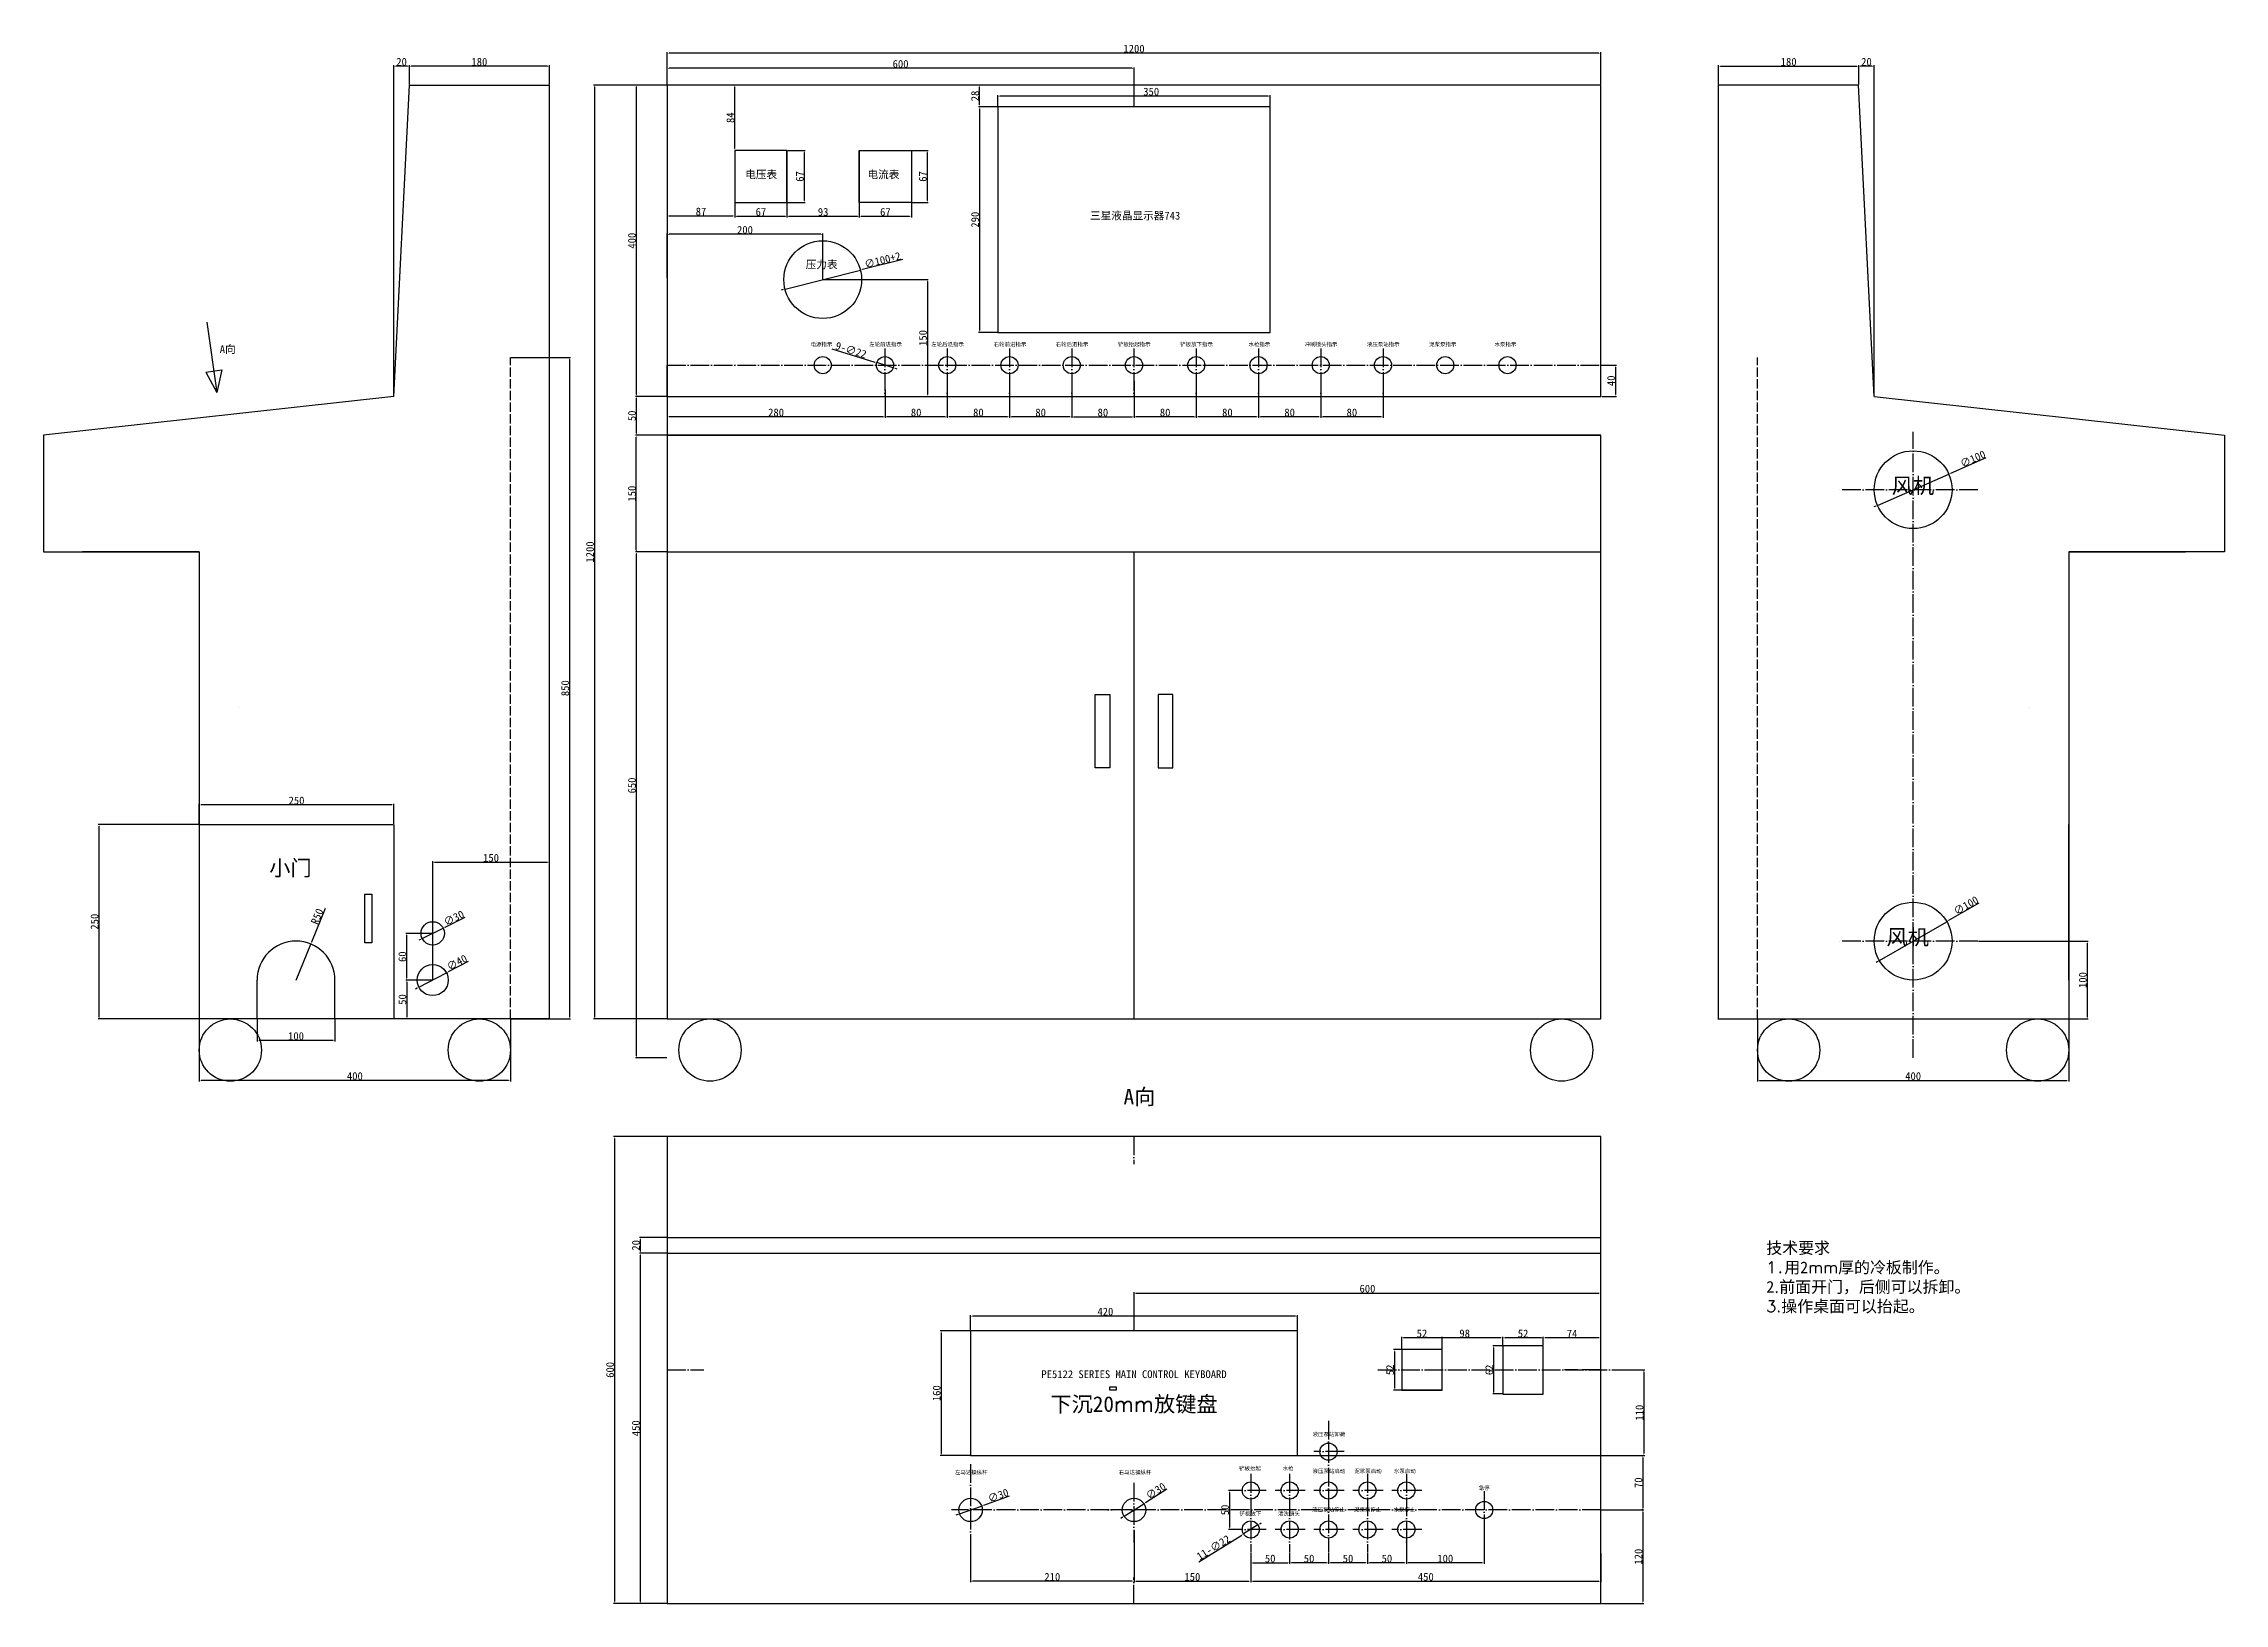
# Model space of a CAD drawing. Header units: millimetres. Extents: x -1026 to 1776, y 23 to 2027.
import ezdxf

# ---------------------------------------------------------------- set-up
doc = ezdxf.new("R2010")
doc.units = ezdxf.units.MM
doc.linetypes.add('ACAD_ISO02W100', pattern=[15, 12, -3])
doc.linetypes.add('ACAD_ISO04W100', pattern=[30, 24, -3, 0, -3])
doc.layers.get('0').update_dxf_attribs({"lineweight": 30})
for name, color, linetype in [('中心线', 1, 'ACAD_ISO04W100'), ('细线', 2, 'Continuous'), ('虚线', 7, 'ACAD_ISO02W100')]:
    doc.layers.add(name, color=color, linetype=linetype)
doc.dimstyles.new('ISO-25', dxfattribs={"dimtxt": 10, "dimasz": 2.5, "dimexe": 1.25, "dimexo": 0.625, "dimtad": 1, "dimdsep": 46, "dimtxsty": 'Standard', "dimcen": 2.5, "dimadec": 0, "dimazin": 0, "dimtfac": 1, "dimtmove": 0, "dimatfit": 3, "dimfxl": 0, "dimarcsym": 0})

msp = doc.modelspace()

# ---------------------------------------------------------------- texts
for s, insert, char_height, width, attachment_point in [('{\\fSimSun|b0|i0|c134|p54;电压表}', (-104.225, 1858.695), 10, 80, 5), ('{\\fSimSun|b0|i0|c134|p54;电流表}', (52.861, 1858.695), 10, 80, 5), ('{\\fSimSun|b0|i0|c134|p54;压力表}', (-26.565, 1742.98), 10, 80, 5), ('{\\H2x;A\\fSimSun|b0|i0|c134|p54;向\\Ftxt.shx|c0;}', (-800.038, 1639.798), 5, 67.59187, 1), ('{\\fSimSun|b0|i0|c134|p54;电源指示}', (-40.726, 1643.517), 5, 37.8929, 1), ('{\\fSimSun|b0|i0|c134|p54;左轮前进指示}', (34.522, 1643.517), 5, 49.8389, 1), ('{\\fSimSun|b0|i0|c134|p54;左轮后退指示}', (114.208, 1643.517), 5, 49.8389, 1), ('{\\fSimSun|b0|i0|c134|p54;右轮前进指示}', (194.522, 1643.517), 5, 49.8389, 1), ('{\\fSimSun|b0|i0|c134|p54;右轮后退指示}', (274.208, 1643.517), 5, 49.8389, 1), ('{\\fSimSun|b0|i0|c134|p54;铲板抬起指示}', (354.208, 1643.517), 5, 49.8389, 1), ('{\\fSimSun|b0|i0|c134|p54;铲板放下指示}', (434.208, 1643.517), 5, 49.8389, 1), ('{\\fSimSun|b0|i0|c134|p54;  水枪指示}', (514.208, 1643.517), 5, 49.8389, 1), ('{\\fSimSun|b0|i0|c134|p54; 冲刷镜头指示}', (590.413, 1643.517), 5, 49.8389, 1), ('{\\fSimSun|b0|i0|c134|p54;液压泵站指示}', (674.208, 1643.517), 5, 49.8389, 1), ('{\\fSimSun|b0|i0|c134|p54;泥浆泵指示}', (754.208, 1643.517), 5, 49.8389, 1), ('{\\fSimSun|b0|i0|c134|p54;  水泵指示}', (830.413, 1643.517), 5, 49.8389, 1), ('{\\H4x;A\\fSimSun|b0|i0|c134|p54;向}', (361.486, 684.303), 5, 67.59187, 1), ('{\\fSimSun|b0|i0|c134|p54;\\H6x;技术要求\\P\\Ftxt.shx|c0;1\\fSimSun|b0|i0|c134|p2;.用2\\Ftxt.shx|c0;mm\\fSimSun|b0|i0|c134|p2;厚的冷板制作。\\P2\\Ftxt.shx|c0;.\\fSimSun|b0|i0|c134|p2;前面开门，后侧可以拆卸。\\P\\Ftxt.shx|c0;3.\\fSimSun|b0|i0|c134|p2;操作桌面可以抬起。}', (1187.509, 487.486), 2.5, 637.65912, 1), ('PE5122 SERIES MAIN CONTROL KEYBOARD\\P\\P{\\fSimSun|b0|i0|c134|p54;\\H2x;下沉20\\Ftxt.shx|c0;mm\\fSimSun|b0|i0|c134|p54;放键盘}', (374.887, 294.879), 10, 420, 5), ('{\\fSimSun|b0|i0|c134|p54;液压泵站卸荷}', (604.436, 243.098), 5, 66.13806, 1), ('{\\fSimSun|b0|i0|c134|p54;铲板抬起}', (509.941, 199.155), 5, 66.13806, 1), ('   {\\fSimSun|b0|i0|c134|p54;水枪}', (553.989, 199.155), 5, 66.13806, 1), ('{\\fSimSun|b0|i0|c134|p54;液压泵站启动}', (604.436, 195.782), 5, 66.13806, 1), ('{\\fSimSun|b0|i0|c134|p54;泥浆泵启动}', (658.091, 195.782), 5, 66.13806, 1), ('{\\fSimSun|b0|i0|c134|p54;水泵启动}', (709.004, 195.782), 5, 66.13806, 1), ('{\\fSimSun|b0|i0|c134|p54;左马达操纵杆}', (144.759, 194.2), 5, 86.64823, 1), ('{\\fSimSun|b0|i0|c134|p54;右马达操纵杆}', (355.207, 194.2), 5, 86.64823, 1), ('{\\fSimSun|b0|i0|c134|p54;急停}', (817.921, 174.159), 5, 66.13806, 1), ('{\\fSimSun|b0|i0|c134|p54;铲板放下}', (510.481, 141.02), 5, 66.13806, 1), ('{\\fSimSun|b0|i0|c134|p54;清洗镜头}', (559.992, 141.02), 5, 66.13806, 1), ('{\\fSimSun|b0|i0|c134|p6;液压泵站停止}', (603.896, 146.123), 5, 66.13806, 1), ('{\\fSimSun|b0|i0|c134|p6;泥浆泵停止}', (657.55, 146.123), 5, 66.13806, 1), ('{\\fSimSun|b0|i0|c134|p6;水泵停止}', (708.464, 146.123), 5, 66.13806, 1)]:
    msp.add_mtext(s, dxfattribs=dict(insert=insert, char_height=char_height, width=width, attachment_point=attachment_point))
at = {"layer": '细线', "attachment_point": 1}
for s, insert, char_height, width in [('{\\fSimSun|b0|i0|c134|p54;\\H4x;三星液晶显示器743}', (318.439, 1811.368), 2.5, 190.81414), ('{\\fSimSun|b0|i0|c134|p54;风机}', (1348.689, 1469.449), 20, 78.97426), ('{\\fSimSun|b0|i0|c134|p54;\\H8x;小门}', (-736.504, 978.228), 2.5, 71.24923), ('{\\fSimSun|b0|i0|c134|p54;风机}', (1341.924, 889.449), 20, 78.97426)]:
    msp.add_mtext(s, dxfattribs=dict(at, insert=insert, char_height=char_height, width=width))

# ---------------------------------------------------------------- blocks, each defined once
blk = doc.blocks.new('*D1')
at = {"layer": 'Defpoints', "color": 0}
for p in [(-225.1, 1974.2), (-318.6, 774.2), (-225.1, 774.2)]:
    blk.add_point(p, dxfattribs=at)
at = {"layer": '细线', "color": 0, "lineweight": -2}
for p, q in [((-225.7, 1974.2), (-319.8, 1974.2)), ((-318.6, 1971.7), (-318.6, 776.7)), ((-225.7, 774.2), (-319.8, 774.2))]:
    blk.add_line(p, q, dxfattribs=at)
at = {"layer": '细线', "color": 0}
for points in [[(-319, 1971.7), (-318.2, 1971.7), (-318.6, 1974.2)], [(-319, 776.7), (-318.2, 776.7), (-318.6, 774.2)]]:
    blk.add_solid(points, dxfattribs=at)
at = {"layer": '细线', "color": 0, "insert": (-324.2, 1374.2), "char_height": 10, "attachment_point": 5, "rotation": 90}
blk.add_mtext('1200', dxfattribs=at)
blk = doc.blocks.new('*D2')
at = {"layer": 'Defpoints', "color": 0}
for p in [(-225.1, 1374.2), (-264.7, 724.2), (-225.1, 724.2)]:
    blk.add_point(p, dxfattribs=at)
at = {"layer": '细线', "color": 0, "lineweight": -2}
for p, q in [((-225.7, 1374.2), (-265.9, 1374.2)), ((-264.7, 1371.7), (-264.7, 726.7)), ((-225.7, 724.2), (-265.9, 724.2))]:
    blk.add_line(p, q, dxfattribs=at)
at = {"layer": '细线', "color": 0}
for points in [[(-265.1, 1371.7), (-264.3, 1371.7), (-264.7, 1374.2)], [(-265.1, 726.7), (-264.3, 726.7), (-264.7, 724.2)]]:
    blk.add_solid(points, dxfattribs=at)
at = {"layer": '细线', "color": 0, "insert": (-270.3, 1074.2), "char_height": 10, "attachment_point": 5, "rotation": 90}
blk.add_mtext('650', dxfattribs=at)
blk = doc.blocks.new('*D3')
at = {"layer": 'Defpoints', "color": 0}
for p in [(-264.7, 1524.2), (-225.1, 1524.2), (-225.1, 1374.2)]:
    blk.add_point(p, dxfattribs=at)
at = {"layer": '细线', "color": 0, "lineweight": -2}
for p, q in [((-225.7, 1524.2), (-265.9, 1524.2)), ((-264.7, 1376.7), (-264.7, 1521.7)), ((-225.7, 1374.2), (-265.9, 1374.2))]:
    blk.add_line(p, q, dxfattribs=at)
at = {"layer": '细线', "color": 0}
for points in [[(-265.1, 1521.7), (-264.3, 1521.7), (-264.7, 1524.2)], [(-265.1, 1376.7), (-264.3, 1376.7), (-264.7, 1374.2)]]:
    blk.add_solid(points, dxfattribs=at)
at = {"layer": '细线', "color": 0, "insert": (-270.3, 1449.2), "char_height": 10, "attachment_point": 5, "rotation": 90}
blk.add_mtext('150', dxfattribs=at)
blk = doc.blocks.new('*D4')
at = {"layer": 'Defpoints', "color": 0}
for p in [(-225.1, 1574.2), (-264.7, 1524.2), (-225.7, 1524.2)]:
    blk.add_point(p, dxfattribs=at)
at = {"layer": '细线', "color": 0, "lineweight": -2}
for p, q in [((-225.7, 1574.2), (-265.9, 1574.2)), ((-264.7, 1571.7), (-264.7, 1526.7)), ((-226.4, 1524.2), (-265.9, 1524.2))]:
    blk.add_line(p, q, dxfattribs=at)
at = {"layer": '细线', "color": 0}
for points in [[(-265.1, 1571.7), (-264.3, 1571.7), (-264.7, 1574.2)], [(-265.1, 1526.7), (-264.3, 1526.7), (-264.7, 1524.2)]]:
    blk.add_solid(points, dxfattribs=at)
at = {"layer": '细线', "color": 0, "insert": (-270.3, 1549.2), "char_height": 10, "attachment_point": 5, "rotation": 90}
blk.add_mtext('50', dxfattribs=at)
blk = doc.blocks.new('*D5')
at = {"layer": 'Defpoints', "color": 0}
for p in [(-225.1, 2015.2), (-225.1, 1974.2), (974.9, 1974.2)]:
    blk.add_point(p, dxfattribs=at)
at = {"layer": '细线', "color": 0, "lineweight": -2}
for p, q in [((-225.1, 1974.8), (-225.1, 2016.5)), ((972.4, 2015.2), (-222.6, 2015.2)), ((974.9, 1974.8), (974.9, 2016.5))]:
    blk.add_line(p, q, dxfattribs=at)
at = {"layer": '细线', "color": 0}
for points in [[(-222.6, 2015.6), (-222.6, 2014.8), (-225.1, 2015.2)], [(972.4, 2015.6), (972.4, 2014.8), (974.9, 2015.2)]]:
    blk.add_solid(points, dxfattribs=at)
at = {"layer": '细线', "color": 0, "insert": (374.9, 2020.9), "char_height": 10, "attachment_point": 5}
blk.add_mtext('1200', dxfattribs=at)
blk = doc.blocks.new('*D6')
at = {"layer": 'Defpoints', "color": 0}
for p in [(-225.1, 623.3), (-292.8, 23.3), (-225.1, 23.3)]:
    blk.add_point(p, dxfattribs=at)
at = {"layer": '细线', "color": 0, "lineweight": -2}
for p, q in [((-225.7, 623.3), (-294, 623.3)), ((-292.8, 620.8), (-292.8, 25.8)), ((-225.7, 23.3), (-294, 23.3))]:
    blk.add_line(p, q, dxfattribs=at)
at = {"layer": '细线', "color": 0}
for points in [[(-293.2, 620.8), (-292.3, 620.8), (-292.8, 623.3)], [(-293.2, 25.8), (-292.3, 25.8), (-292.8, 23.3)]]:
    blk.add_solid(points, dxfattribs=at)
at = {"layer": '细线', "color": 0, "insert": (-298.4, 323.3), "char_height": 10, "attachment_point": 5, "rotation": 90}
blk.add_mtext('600', dxfattribs=at)
blk = doc.blocks.new('*D7')
at = {"layer": 'Defpoints', "color": 0}
for p in [(-556.4, 1998.4), (-556.4, 1974.2), (-376.4, 1974.2)]:
    blk.add_point(p, dxfattribs=at)
at = {"layer": '细线', "color": 0, "lineweight": -2}
for p, q in [((-556.4, 1974.8), (-556.4, 1999.6)), ((-378.9, 1998.4), (-553.9, 1998.4)), ((-376.4, 1974.8), (-376.4, 1999.6))]:
    blk.add_line(p, q, dxfattribs=at)
at = {"layer": '细线', "color": 0}
for points in [[(-553.9, 1998.8), (-553.9, 1997.9), (-556.4, 1998.4)], [(-378.9, 1998.8), (-378.9, 1997.9), (-376.4, 1998.4)]]:
    blk.add_solid(points, dxfattribs=at)
at = {"layer": '细线', "color": 0, "insert": (-466.4, 2004), "char_height": 10, "attachment_point": 5}
blk.add_mtext('180', dxfattribs=at)
blk = doc.blocks.new('*D8')
at = {"layer": 'Defpoints', "color": 0}
for p in [(-826.4, 774.2), (-426.4, 774.2), (-826.4, 695.1)]:
    blk.add_point(p, dxfattribs=at)
at = {"layer": '细线', "color": 0, "lineweight": -2}
for p, q in [((-826.4, 773.6), (-826.4, 693.8)), ((-426.4, 773.6), (-426.4, 693.8)), ((-428.9, 695.1), (-823.9, 695.1))]:
    blk.add_line(p, q, dxfattribs=at)
at = {"layer": '细线', "color": 0}
for points in [[(-823.9, 695.5), (-823.9, 694.6), (-826.4, 695.1)], [(-428.9, 695.5), (-428.9, 694.6), (-426.4, 695.1)]]:
    blk.add_solid(points, dxfattribs=at)
at = {"layer": '细线', "color": 0, "insert": (-626.4, 700.7), "char_height": 10, "attachment_point": 5}
blk.add_mtext('400', dxfattribs=at)
blk = doc.blocks.new('*D9')
at = {"layer": 'Defpoints', "color": 0}
for p in [(-225.1, 473.3), (-259.6, 23.3), (-225.7, 23.3)]:
    blk.add_point(p, dxfattribs=at)
at = {"layer": '细线', "color": 0, "lineweight": -2}
for p, q in [((-225.7, 473.3), (-260.8, 473.3)), ((-259.6, 470.8), (-259.6, 25.8)), ((-226.4, 23.3), (-260.8, 23.3))]:
    blk.add_line(p, q, dxfattribs=at)
at = {"layer": '细线', "color": 0}
for points in [[(-260, 470.8), (-259.1, 470.8), (-259.6, 473.3)], [(-260, 25.8), (-259.1, 25.8), (-259.6, 23.3)]]:
    blk.add_solid(points, dxfattribs=at)
at = {"layer": '细线', "color": 0, "insert": (-265.2, 248.3), "char_height": 10, "attachment_point": 5, "rotation": 90}
blk.add_mtext('450', dxfattribs=at)
blk = doc.blocks.new('*D10')
at = {"layer": 'Defpoints', "color": 0}
for p in [(-225.1, 493.3), (-259.6, 473.3), (-225.1, 473.3)]:
    blk.add_point(p, dxfattribs=at)
at = {"layer": '细线', "color": 0, "lineweight": -2}
for p, q in [((-225.7, 493.3), (-260.8, 493.3)), ((-259.6, 490.8), (-259.6, 475.8)), ((-225.7, 473.3), (-260.8, 473.3))]:
    blk.add_line(p, q, dxfattribs=at)
at = {"layer": '细线', "color": 0}
for points in [[(-260, 490.8), (-259.1, 490.8), (-259.6, 493.3)], [(-260, 475.8), (-259.1, 475.8), (-259.6, 473.3)]]:
    blk.add_solid(points, dxfattribs=at)
at = {"layer": '细线', "color": 0, "insert": (-265.2, 483.3), "char_height": 10, "attachment_point": 5, "rotation": 90}
blk.add_mtext('20', dxfattribs=at)
blk = doc.blocks.new('*D11')
at = {"layer": 'Defpoints', "color": 0}
for p in [(-73.6, 1712), (23.4, 1736.4)]:
    blk.add_point(p, dxfattribs=at)
at = {"layer": '细线', "color": 0, "lineweight": -2}
for p, q in [((77.9, 1750), (25.8, 1737)), ((-76, 1711.4), (-78.5, 1710.8)), ((-73.6, 1712), (23.4, 1736.4))]:
    blk.add_line(p, q, dxfattribs=at)
at = {"layer": '细线', "color": 0}
for points in [[(-76.1, 1711.8), (-75.9, 1711), (-73.6, 1712)], [(25.7, 1737.4), (25.9, 1736.6), (23.4, 1736.4)]]:
    blk.add_solid(points, dxfattribs=at)
at = {"layer": '细线', "color": 0, "insert": (51.7, 1749.3), "char_height": 10, "attachment_point": 5, "rotation": 14.0726}
blk.add_mtext('∅100+2', dxfattribs=at)
blk = doc.blocks.new('*D12')
at = {"layer": 'Defpoints', "color": 0}
for p in [(-225.1, 1782.4), (-225.1, 1726), (-25.1, 1724.2)]:
    blk.add_point(p, dxfattribs=at)
at = {"layer": '细线', "color": 0, "lineweight": -2}
for p, q in [((-225.1, 1726.6), (-225.1, 1783.6)), ((-27.6, 1782.4), (-222.6, 1782.4)), ((-25.1, 1724.8), (-25.1, 1783.6))]:
    blk.add_line(p, q, dxfattribs=at)
at = {"layer": '细线', "color": 0}
for points in [[(-222.6, 1782.8), (-222.6, 1781.9), (-225.1, 1782.4)], [(-27.6, 1782.8), (-27.6, 1781.9), (-25.1, 1782.4)]]:
    blk.add_solid(points, dxfattribs=at)
at = {"layer": '细线', "color": 0, "insert": (-125.1, 1788), "char_height": 10, "attachment_point": 5}
blk.add_mtext('200', dxfattribs=at)
blk = doc.blocks.new('*D13')
at = {"layer": 'Defpoints', "color": 0}
for p in [(-25.1, 1724.2), (54.9, 1574.2), (109.3, 1574.2)]:
    blk.add_point(p, dxfattribs=at)
at = {"layer": '细线', "color": 0, "lineweight": -2}
for p, q in [((-24.5, 1724.2), (110.5, 1724.2)), ((109.3, 1721.7), (109.3, 1576.7)), ((55.5, 1574.2), (110.5, 1574.2))]:
    blk.add_line(p, q, dxfattribs=at)
at = {"layer": '细线', "color": 0}
for points in [[(108.9, 1721.7), (109.7, 1721.7), (109.3, 1724.2)], [(108.9, 1576.7), (109.7, 1576.7), (109.3, 1574.2)]]:
    blk.add_solid(points, dxfattribs=at)
at = {"layer": '细线', "color": 0, "insert": (103.7, 1649.2), "char_height": 10, "attachment_point": 5, "rotation": 90}
blk.add_mtext('150', dxfattribs=at)
blk = doc.blocks.new('*D14')
at = {"layer": 'Defpoints', "color": 0}
for p in [(-225.1, 1885.8), (-138.1, 1890.2), (-138.1, 1806)]:
    blk.add_point(p, dxfattribs=at)
at = {"layer": '细线', "color": 0, "lineweight": -2}
for p, q in [((-225.1, 1885.1), (-225.1, 1804.7)), ((-138.1, 1889.6), (-138.1, 1804.7)), ((-222.6, 1806), (-140.6, 1806))]:
    blk.add_line(p, q, dxfattribs=at)
at = {"layer": '细线', "color": 0}
for points in [[(-222.6, 1806.4), (-222.6, 1805.5), (-225.1, 1806)], [(-140.6, 1806.4), (-140.6, 1805.5), (-138.1, 1806)]]:
    blk.add_solid(points, dxfattribs=at)
at = {"layer": '细线', "color": 0, "insert": (-181.6, 1811.6), "char_height": 10, "attachment_point": 5}
blk.add_mtext('87', dxfattribs=at)
blk = doc.blocks.new('*D15')
at = {"layer": 'Defpoints', "color": 0}
for p in [(-71.1, 1890.2), (21.9, 1890.2), (21.9, 1805.5)]:
    blk.add_point(p, dxfattribs=at)
at = {"layer": '细线', "color": 0, "lineweight": -2}
for p, q in [((-71.1, 1889.6), (-71.1, 1804.2)), ((21.9, 1889.6), (21.9, 1804.2)), ((-68.6, 1805.5), (19.4, 1805.5))]:
    blk.add_line(p, q, dxfattribs=at)
at = {"layer": '细线', "color": 0}
for points in [[(-68.6, 1805.9), (-68.6, 1805), (-71.1, 1805.5)], [(19.4, 1805.9), (19.4, 1805), (21.9, 1805.5)]]:
    blk.add_solid(points, dxfattribs=at)
at = {"layer": '细线', "color": 0, "insert": (-24.6, 1811.1), "char_height": 10, "attachment_point": 5}
blk.add_mtext('93', dxfattribs=at)
blk = doc.blocks.new('*D16')
at = {"layer": 'Defpoints', "color": 0}
for p in [(-138.1, 1974.2), (-132.7, 1974.2), (-138.1, 1890.2)]:
    blk.add_point(p, dxfattribs=at)
at = {"layer": '细线', "color": 0, "lineweight": -2}
for p, q in [((-133.3, 1974.2), (-139.4, 1974.2)), ((-138.1, 1892.7), (-138.1, 1971.7)), ((-137.5, 1890.2), (-136.9, 1890.2))]:
    blk.add_line(p, q, dxfattribs=at)
at = {"layer": '细线', "color": 0}
for points in [[(-138.5, 1971.7), (-137.7, 1971.7), (-138.1, 1974.2)], [(-138.5, 1892.7), (-137.7, 1892.7), (-138.1, 1890.2)]]:
    blk.add_solid(points, dxfattribs=at)
at = {"layer": '细线', "color": 0, "insert": (-143.7, 1932.2), "char_height": 10, "attachment_point": 5, "rotation": 90}
blk.add_mtext('84', dxfattribs=at)
blk = doc.blocks.new('*D17')
at = {"layer": 'Defpoints', "color": 0}
for p in [(21.9, 1823.2), (88.9, 1823.2), (88.9, 1805.5)]:
    blk.add_point(p, dxfattribs=at)
at = {"layer": '细线', "color": 0, "lineweight": -2}
for p, q in [((21.9, 1822.6), (21.9, 1804.2)), ((88.9, 1822.6), (88.9, 1804.2)), ((24.4, 1805.5), (86.4, 1805.5))]:
    blk.add_line(p, q, dxfattribs=at)
at = {"layer": '细线', "color": 0}
for points in [[(24.4, 1805.9), (24.4, 1805), (21.9, 1805.5)], [(86.4, 1805.9), (86.4, 1805), (88.9, 1805.5)]]:
    blk.add_solid(points, dxfattribs=at)
at = {"layer": '细线', "color": 0, "insert": (55.4, 1811.1), "char_height": 10, "attachment_point": 5}
blk.add_mtext('67', dxfattribs=at)
blk = doc.blocks.new('*D18')
at = {"layer": 'Defpoints', "color": 0}
for p in [(88.9, 1890.2), (88.9, 1823.2), (109.2, 1823.2)]:
    blk.add_point(p, dxfattribs=at)
at = {"layer": '细线', "color": 0, "lineweight": -2}
for p, q in [((89.5, 1890.2), (110.4, 1890.2)), ((109.2, 1887.7), (109.2, 1825.7)), ((89.5, 1823.2), (110.4, 1823.2))]:
    blk.add_line(p, q, dxfattribs=at)
at = {"layer": '细线', "color": 0}
for points in [[(108.7, 1887.7), (109.6, 1887.7), (109.2, 1890.2)], [(108.7, 1825.7), (109.6, 1825.7), (109.2, 1823.2)]]:
    blk.add_solid(points, dxfattribs=at)
at = {"layer": '细线', "color": 0, "insert": (103.5, 1856.7), "char_height": 10, "attachment_point": 5, "rotation": 90}
blk.add_mtext('67', dxfattribs=at)
blk = doc.blocks.new('*D19')
at = {"layer": 'Defpoints', "color": 0}
for p in [(-71.1, 1890.2), (-71.1, 1823.2), (-49, 1823.2)]:
    blk.add_point(p, dxfattribs=at)
at = {"layer": '细线', "color": 0, "lineweight": -2}
for p, q in [((-70.5, 1890.2), (-47.7, 1890.2)), ((-49, 1887.7), (-49, 1825.7)), ((-70.5, 1823.2), (-47.7, 1823.2))]:
    blk.add_line(p, q, dxfattribs=at)
at = {"layer": '细线', "color": 0}
for points in [[(-49.4, 1887.7), (-48.5, 1887.7), (-49, 1890.2)], [(-49.4, 1825.7), (-48.5, 1825.7), (-49, 1823.2)]]:
    blk.add_solid(points, dxfattribs=at)
at = {"layer": '细线', "color": 0, "insert": (-54.6, 1856.7), "char_height": 10, "attachment_point": 5, "rotation": 90}
blk.add_mtext('67', dxfattribs=at)
blk = doc.blocks.new('*D20')
at = {"layer": 'Defpoints', "color": 0}
for p in [(-138.1, 1823.2), (-71.1, 1823.2), (-71.1, 1805.5)]:
    blk.add_point(p, dxfattribs=at)
at = {"layer": '细线', "color": 0, "lineweight": -2}
for p, q in [((-138.1, 1822.6), (-138.1, 1804.2)), ((-71.1, 1822.6), (-71.1, 1804.2)), ((-135.6, 1805.5), (-73.6, 1805.5))]:
    blk.add_line(p, q, dxfattribs=at)
at = {"layer": '细线', "color": 0}
for points in [[(-135.6, 1805.9), (-135.6, 1805), (-138.1, 1805.5)], [(-73.6, 1805.9), (-73.6, 1805), (-71.1, 1805.5)]]:
    blk.add_solid(points, dxfattribs=at)
at = {"layer": '细线', "color": 0, "insert": (-104.6, 1811.1), "char_height": 10, "attachment_point": 5}
blk.add_mtext('67', dxfattribs=at)
blk = doc.blocks.new('*D21')
at = {"layer": 'Defpoints', "color": 0}
for p in [(-225.7, 1974.2), (-264.7, 1574.2), (-225.1, 1574.2)]:
    blk.add_point(p, dxfattribs=at)
at = {"layer": '细线', "color": 0, "lineweight": -2}
for p, q in [((-226.4, 1974.2), (-265.9, 1974.2)), ((-264.7, 1971.7), (-264.7, 1576.7)), ((-225.7, 1574.2), (-265.9, 1574.2))]:
    blk.add_line(p, q, dxfattribs=at)
at = {"layer": '细线', "color": 0}
for points in [[(-265.1, 1971.7), (-264.3, 1971.7), (-264.7, 1974.2)], [(-265.1, 1576.7), (-264.3, 1576.7), (-264.7, 1574.2)]]:
    blk.add_solid(points, dxfattribs=at)
at = {"layer": '细线', "color": 0, "insert": (-270.3, 1774.2), "char_height": 10, "attachment_point": 5, "rotation": 90}
blk.add_mtext('400', dxfattribs=at)
blk = doc.blocks.new('*D22')
at = {"layer": 'Defpoints', "color": 0}
for p in [(199.9, 1960), (199.9, 1946.2), (549.9, 1946.2)]:
    blk.add_point(p, dxfattribs=at)
at = {"layer": '细线', "color": 0, "lineweight": -2}
for p, q in [((199.9, 1946.8), (199.9, 1961.3)), ((547.4, 1960), (202.4, 1960)), ((549.9, 1946.8), (549.9, 1961.3))]:
    blk.add_line(p, q, dxfattribs=at)
at = {"layer": '细线', "color": 0}
for points in [[(202.4, 1960.4), (202.4, 1959.6), (199.9, 1960)], [(547.4, 1960.4), (547.4, 1959.6), (549.9, 1960)]]:
    blk.add_solid(points, dxfattribs=at)
at = {"layer": '细线', "color": 0, "insert": (397, 1965.7), "char_height": 10, "attachment_point": 5}
blk.add_mtext('350', dxfattribs=at)
blk = doc.blocks.new('*D23')
at = {"layer": 'Defpoints', "color": 0}
for p in [(214.5, 1946.2), (176.3, 1656.2), (199.9, 1656.2)]:
    blk.add_point(p, dxfattribs=at)
at = {"layer": '细线', "color": 0, "lineweight": -2}
for p, q in [((213.8, 1946.2), (175.1, 1946.2)), ((176.3, 1943.7), (176.3, 1658.7)), ((199.3, 1656.2), (175.1, 1656.2))]:
    blk.add_line(p, q, dxfattribs=at)
at = {"layer": '细线', "color": 0}
for points in [[(175.9, 1943.7), (176.7, 1943.7), (176.3, 1946.2)], [(175.9, 1658.7), (176.7, 1658.7), (176.3, 1656.2)]]:
    blk.add_solid(points, dxfattribs=at)
at = {"layer": '细线', "color": 0, "insert": (170.7, 1801.2), "char_height": 10, "attachment_point": 5, "rotation": 90}
blk.add_mtext('290', dxfattribs=at)
blk = doc.blocks.new('*D24')
at = {"layer": 'Defpoints', "color": 0}
for p in [(176.3, 1974.2), (201, 1974.2), (199.9, 1946.2)]:
    blk.add_point(p, dxfattribs=at)
at = {"layer": '细线', "color": 0, "lineweight": -2}
for p, q in [((200.4, 1974.2), (175.1, 1974.2)), ((176.3, 1948.7), (176.3, 1971.7)), ((199.3, 1946.2), (175.1, 1946.2))]:
    blk.add_line(p, q, dxfattribs=at)
at = {"layer": '细线', "color": 0}
for points in [[(175.9, 1971.7), (176.7, 1971.7), (176.3, 1974.2)], [(175.9, 1948.7), (176.7, 1948.7), (176.3, 1946.2)]]:
    blk.add_solid(points, dxfattribs=at)
at = {"layer": '细线', "color": 0, "insert": (170.7, 1960.2), "char_height": 10, "attachment_point": 5, "rotation": 90}
blk.add_mtext('28', dxfattribs=at)
blk = doc.blocks.new('*D25')
at = {"layer": 'Defpoints', "color": 0}
for p in [(-225.1, 1995.7), (-225.1, 1974.2), (374.9, 1946.2)]:
    blk.add_point(p, dxfattribs=at)
at = {"layer": '细线', "color": 0, "lineweight": -2}
for p, q in [((-225.1, 1974.8), (-225.1, 1996.9)), ((372.4, 1995.7), (-222.6, 1995.7)), ((374.9, 1946.8), (374.9, 1996.9))]:
    blk.add_line(p, q, dxfattribs=at)
at = {"layer": '细线', "color": 0}
for points in [[(-222.6, 1996.1), (-222.6, 1995.2), (-225.1, 1995.7)], [(372.4, 1996.1), (372.4, 1995.2), (374.9, 1995.7)]]:
    blk.add_solid(points, dxfattribs=at)
at = {"layer": '细线', "color": 0, "insert": (74.9, 2001.3), "char_height": 10, "attachment_point": 5}
blk.add_mtext('600', dxfattribs=at)
blk = doc.blocks.new('*D26')
at = {"layer": 'Defpoints', "color": 0}
for p in [(848.9, 364.4), (848.9, 354.3), (900.9, 354.3)]:
    blk.add_point(p, dxfattribs=at)
at = {"layer": '细线', "color": 0, "lineweight": -2}
for p, q in [((848.9, 354.9), (848.9, 365.6)), ((898.4, 364.4), (851.4, 364.4)), ((900.9, 354.9), (900.9, 365.6))]:
    blk.add_line(p, q, dxfattribs=at)
at = {"layer": '细线', "color": 0}
for points in [[(851.4, 364.8), (851.4, 363.9), (848.9, 364.4)], [(898.4, 364.8), (898.4, 363.9), (900.9, 364.4)]]:
    blk.add_solid(points, dxfattribs=at)
at = {"layer": '细线', "color": 0, "insert": (874.9, 370), "char_height": 10, "attachment_point": 5}
blk.add_mtext('52', dxfattribs=at)
blk = doc.blocks.new('*D27')
at = {"layer": 'Defpoints', "color": 0}
for p in [(848.9, 354.3), (837.1, 292.3), (848.9, 292.3)]:
    blk.add_point(p, dxfattribs=at)
at = {"layer": '细线', "color": 0, "lineweight": -2}
for p, q in [((848.3, 354.3), (835.9, 354.3)), ((837.1, 351.8), (837.1, 294.8)), ((848.3, 292.3), (835.9, 292.3))]:
    blk.add_line(p, q, dxfattribs=at)
at = {"layer": '细线', "color": 0}
for points in [[(836.7, 351.8), (837.6, 351.8), (837.1, 354.3)], [(836.7, 294.8), (837.6, 294.8), (837.1, 292.3)]]:
    blk.add_solid(points, dxfattribs=at)
at = {"layer": '细线', "color": 0, "insert": (831.5, 323.3), "char_height": 10, "attachment_point": 5, "rotation": 90}
blk.add_mtext('62', dxfattribs=at)
blk = doc.blocks.new('*D28')
at = {"layer": 'Defpoints', "color": 0}
for p in [(770.9, 349.3), (709.6, 297.3), (770.9, 297.3)]:
    blk.add_point(p, dxfattribs=at)
at = {"layer": '细线', "color": 0, "lineweight": -2}
for p, q in [((770.3, 349.3), (708.3, 349.3)), ((709.6, 346.8), (709.6, 299.8)), ((770.3, 297.3), (708.3, 297.3))]:
    blk.add_line(p, q, dxfattribs=at)
at = {"layer": '细线', "color": 0}
for points in [[(709.2, 346.8), (710, 346.8), (709.6, 349.3)], [(709.2, 299.8), (710, 299.8), (709.6, 297.3)]]:
    blk.add_solid(points, dxfattribs=at)
at = {"layer": '细线', "color": 0, "insert": (704, 323.3), "char_height": 10, "attachment_point": 5, "rotation": 90}
blk.add_mtext('52', dxfattribs=at)
blk = doc.blocks.new('*D29')
at = {"layer": 'Defpoints', "color": 0}
for p in [(718.9, 364.4), (718.9, 349.3), (770.9, 349.3)]:
    blk.add_point(p, dxfattribs=at)
at = {"layer": '细线', "color": 0, "lineweight": -2}
for p, q in [((718.9, 349.9), (718.9, 365.6)), ((768.4, 364.4), (721.4, 364.4)), ((770.9, 349.9), (770.9, 365.6))]:
    blk.add_line(p, q, dxfattribs=at)
at = {"layer": '细线', "color": 0}
for points in [[(721.4, 364.8), (721.4, 363.9), (718.9, 364.4)], [(768.4, 364.8), (768.4, 363.9), (770.9, 364.4)]]:
    blk.add_solid(points, dxfattribs=at)
at = {"layer": '细线', "color": 0, "insert": (744.9, 370), "char_height": 10, "attachment_point": 5}
blk.add_mtext('52', dxfattribs=at)
blk = doc.blocks.new('*D30')
at = {"layer": 'Defpoints', "color": 0}
for p in [(974.9, 1614.2), (975.5, 1574.2), (993.7, 1574.2)]:
    blk.add_point(p, dxfattribs=at)
at = {"layer": '细线', "color": 0, "lineweight": -2}
for p, q in [((975.5, 1614.2), (994.9, 1614.2)), ((993.7, 1611.7), (993.7, 1576.7)), ((976.1, 1574.2), (994.9, 1574.2))]:
    blk.add_line(p, q, dxfattribs=at)
at = {"layer": '细线', "color": 0}
for points in [[(993.3, 1611.7), (994.1, 1611.7), (993.7, 1614.2)], [(993.3, 1576.7), (994.1, 1576.7), (993.7, 1574.2)]]:
    blk.add_solid(points, dxfattribs=at)
at = {"layer": '细线', "color": 0, "insert": (988.1, 1594.2), "char_height": 10, "attachment_point": 5, "rotation": 90}
blk.add_mtext('40', dxfattribs=at)
blk = doc.blocks.new('*D31')
at = {"layer": 'Defpoints', "color": 0}
for p in [(750.9, 364.4), (750.9, 364.4), (848.9, 364.4)]:
    blk.add_point(p, dxfattribs=at)
at = {"layer": '细线', "color": 0, "lineweight": -2}
for p, q in [((750.9, 365), (750.9, 365.6)), ((846.4, 364.4), (753.4, 364.4)), ((848.9, 365), (848.9, 365.6))]:
    blk.add_line(p, q, dxfattribs=at)
at = {"layer": '细线', "color": 0}
for points in [[(753.4, 364.8), (753.4, 363.9), (750.9, 364.4)], [(846.4, 364.8), (846.4, 363.9), (848.9, 364.4)]]:
    blk.add_solid(points, dxfattribs=at)
at = {"layer": '细线', "color": 0, "insert": (799.9, 370), "char_height": 10, "attachment_point": 5}
blk.add_mtext('98', dxfattribs=at)
blk = doc.blocks.new('*D32')
at = {"layer": 'Defpoints', "color": 0}
for p in [(44.4, 1617.5), (65.4, 1610.9)]:
    blk.add_point(p, dxfattribs=at)
at = {"layer": '细线', "color": 0, "lineweight": -2}
for p, q in [((-13.3, 1635.4), (42, 1618.2)), ((65.4, 1610.9), (44.4, 1617.5)), ((67.8, 1610.2), (70.2, 1609.4))]:
    blk.add_line(p, q, dxfattribs=at)
at = {"layer": '细线', "color": 0}
for points in [[(42.1, 1618.6), (41.9, 1617.8), (44.4, 1617.5)], [(67.9, 1610.6), (67.7, 1609.8), (65.4, 1610.9)]]:
    blk.add_solid(points, dxfattribs=at)
at = {"layer": '细线', "color": 0, "insert": (11.2, 1633.7), "char_height": 10, "attachment_point": 5, "rotation": 342.7179}
blk.add_mtext('9-∅22', dxfattribs=at)
blk = doc.blocks.new('*D33')
at = {"layer": 'Defpoints', "color": 0}
for p in [(-225.1, 1574.2), (54.9, 1574.2), (-225.1, 1547.8)]:
    blk.add_point(p, dxfattribs=at)
at = {"layer": '细线', "color": 0, "lineweight": -2}
for p, q in [((-225.1, 1573.6), (-225.1, 1546.5)), ((54.9, 1573.6), (54.9, 1546.5)), ((52.4, 1547.8), (-222.6, 1547.8))]:
    blk.add_line(p, q, dxfattribs=at)
at = {"layer": '细线', "color": 0}
for points in [[(-222.6, 1548.2), (-222.6, 1547.3), (-225.1, 1547.8)], [(52.4, 1548.2), (52.4, 1547.3), (54.9, 1547.8)]]:
    blk.add_solid(points, dxfattribs=at)
at = {"layer": '细线', "color": 0, "insert": (-85.1, 1553.4), "char_height": 10, "attachment_point": 5}
blk.add_mtext('280', dxfattribs=at)
blk = doc.blocks.new('*D34')
at = {"layer": 'Defpoints', "color": 0}
for p in [(54.9, 1583.8), (134.9, 1582.5), (54.9, 1547.8)]:
    blk.add_point(p, dxfattribs=at)
at = {"layer": '细线', "color": 0, "lineweight": -2}
for p, q in [((54.9, 1583.1), (54.9, 1546.5)), ((134.9, 1581.9), (134.9, 1546.5)), ((132.4, 1547.8), (57.4, 1547.8))]:
    blk.add_line(p, q, dxfattribs=at)
at = {"layer": '细线', "color": 0}
for points in [[(57.4, 1548.2), (57.4, 1547.3), (54.9, 1547.8)], [(132.4, 1548.2), (132.4, 1547.3), (134.9, 1547.8)]]:
    blk.add_solid(points, dxfattribs=at)
at = {"layer": '细线', "color": 0, "insert": (94.9, 1553.4), "char_height": 10, "attachment_point": 5}
blk.add_mtext('80', dxfattribs=at)
blk = doc.blocks.new('*D35')
at = {"layer": 'Defpoints', "color": 0}
for p in [(134.9, 1588.6), (214.9, 1588.2), (134.9, 1547.8)]:
    blk.add_point(p, dxfattribs=at)
at = {"layer": '细线', "color": 0, "lineweight": -2}
for p, q in [((134.9, 1588), (134.9, 1546.5)), ((214.9, 1587.6), (214.9, 1546.5)), ((212.4, 1547.8), (137.4, 1547.8))]:
    blk.add_line(p, q, dxfattribs=at)
at = {"layer": '细线', "color": 0}
for points in [[(137.4, 1548.2), (137.4, 1547.3), (134.9, 1547.8)], [(212.4, 1548.2), (212.4, 1547.3), (214.9, 1547.8)]]:
    blk.add_solid(points, dxfattribs=at)
at = {"layer": '细线', "color": 0, "insert": (174.9, 1553.4), "char_height": 10, "attachment_point": 5}
blk.add_mtext('80', dxfattribs=at)
blk = doc.blocks.new('*D36')
at = {"layer": 'Defpoints', "color": 0}
for p in [(214.9, 1587.6), (294.9, 1585.4), (214.9, 1547.8)]:
    blk.add_point(p, dxfattribs=at)
at = {"layer": '细线', "color": 0, "lineweight": -2}
for p, q in [((214.9, 1587), (214.9, 1546.5)), ((294.9, 1584.8), (294.9, 1546.5)), ((292.4, 1547.8), (217.4, 1547.8))]:
    blk.add_line(p, q, dxfattribs=at)
at = {"layer": '细线', "color": 0}
for points in [[(217.4, 1548.2), (217.4, 1547.3), (214.9, 1547.8)], [(292.4, 1548.2), (292.4, 1547.3), (294.9, 1547.8)]]:
    blk.add_solid(points, dxfattribs=at)
at = {"layer": '细线', "color": 0, "insert": (254.9, 1553.4), "char_height": 10, "attachment_point": 5}
blk.add_mtext('80', dxfattribs=at)
blk = doc.blocks.new('*D37')
at = {"layer": 'Defpoints', "color": 0}
for p in [(294.9, 1593.2), (374.9, 1586.7), (374.9, 1547.8)]:
    blk.add_point(p, dxfattribs=at)
at = {"layer": '细线', "color": 0, "lineweight": -2}
for p, q in [((294.9, 1592.6), (294.9, 1546.5)), ((374.9, 1586.1), (374.9, 1546.5)), ((297.4, 1547.8), (372.4, 1547.8))]:
    blk.add_line(p, q, dxfattribs=at)
at = {"layer": '细线', "color": 0}
for points in [[(297.4, 1548.2), (297.4, 1547.3), (294.9, 1547.8)], [(372.4, 1548.2), (372.4, 1547.3), (374.9, 1547.8)]]:
    blk.add_solid(points, dxfattribs=at)
at = {"layer": '细线', "color": 0, "insert": (334.9, 1553.4), "char_height": 10, "attachment_point": 5}
blk.add_mtext('80', dxfattribs=at)
blk = doc.blocks.new('*D38')
at = {"layer": 'Defpoints', "color": 0}
for p in [(374.9, 1594.8), (454.9, 1588), (374.9, 1547.8)]:
    blk.add_point(p, dxfattribs=at)
at = {"layer": '细线', "color": 0, "lineweight": -2}
for p, q in [((374.9, 1594.2), (374.9, 1546.5)), ((454.9, 1587.3), (454.9, 1546.5)), ((452.4, 1547.8), (377.4, 1547.8))]:
    blk.add_line(p, q, dxfattribs=at)
at = {"layer": '细线', "color": 0}
for points in [[(377.4, 1548.2), (377.4, 1547.3), (374.9, 1547.8)], [(452.4, 1548.2), (452.4, 1547.3), (454.9, 1547.8)]]:
    blk.add_solid(points, dxfattribs=at)
at = {"layer": '细线', "color": 0, "insert": (414.9, 1553.4), "char_height": 10, "attachment_point": 5}
blk.add_mtext('80', dxfattribs=at)
blk = doc.blocks.new('*D39')
at = {"layer": 'Defpoints', "color": 0}
for p in [(454.9, 1594.2), (534.9, 1583.3), (454.9, 1547.8)]:
    blk.add_point(p, dxfattribs=at)
at = {"layer": '细线', "color": 0, "lineweight": -2}
for p, q in [((454.9, 1593.6), (454.9, 1546.5)), ((534.9, 1582.7), (534.9, 1546.5)), ((532.4, 1547.8), (457.4, 1547.8))]:
    blk.add_line(p, q, dxfattribs=at)
at = {"layer": '细线', "color": 0}
for points in [[(457.4, 1548.2), (457.4, 1547.3), (454.9, 1547.8)], [(532.4, 1548.2), (532.4, 1547.3), (534.9, 1547.8)]]:
    blk.add_solid(points, dxfattribs=at)
at = {"layer": '细线', "color": 0, "insert": (494.9, 1553.4), "char_height": 10, "attachment_point": 5}
blk.add_mtext('80', dxfattribs=at)
blk = doc.blocks.new('*D40')
at = {"layer": 'Defpoints', "color": 0}
for p in [(534.9, 1591.3), (614.9, 1586.5), (534.9, 1547.8)]:
    blk.add_point(p, dxfattribs=at)
at = {"layer": '细线', "color": 0, "lineweight": -2}
for p, q in [((534.9, 1590.7), (534.9, 1546.5)), ((614.9, 1585.8), (614.9, 1546.5)), ((612.4, 1547.8), (537.4, 1547.8))]:
    blk.add_line(p, q, dxfattribs=at)
at = {"layer": '细线', "color": 0}
for points in [[(537.4, 1548.2), (537.4, 1547.3), (534.9, 1547.8)], [(612.4, 1548.2), (612.4, 1547.3), (614.9, 1547.8)]]:
    blk.add_solid(points, dxfattribs=at)
at = {"layer": '细线', "color": 0, "insert": (574.9, 1553.4), "char_height": 10, "attachment_point": 5}
blk.add_mtext('80', dxfattribs=at)
blk = doc.blocks.new('*D41')
at = {"layer": 'Defpoints', "color": 0}
for p in [(614.9, 1593.7), (694.9, 1591.4), (614.9, 1547.8)]:
    blk.add_point(p, dxfattribs=at)
at = {"layer": '细线', "color": 0, "lineweight": -2}
for p, q in [((614.9, 1593), (614.9, 1546.5)), ((694.9, 1590.7), (694.9, 1546.5)), ((692.4, 1547.8), (617.4, 1547.8))]:
    blk.add_line(p, q, dxfattribs=at)
at = {"layer": '细线', "color": 0}
for points in [[(617.4, 1548.2), (617.4, 1547.3), (614.9, 1547.8)], [(692.4, 1548.2), (692.4, 1547.3), (694.9, 1547.8)]]:
    blk.add_solid(points, dxfattribs=at)
at = {"layer": '细线', "color": 0, "insert": (654.9, 1553.4), "char_height": 10, "attachment_point": 5}
blk.add_mtext('80', dxfattribs=at)
blk = doc.blocks.new('*D43')
at = {"layer": 'Defpoints', "color": 0}
for p in [(1176.2, 774.2), (1576.2, 774.2), (1576.2, 695.1)]:
    blk.add_point(p, dxfattribs=at)
at = {"layer": '细线', "color": 0, "lineweight": -2}
for p, q in [((1176.2, 773.6), (1176.2, 693.8)), ((1576.2, 773.6), (1576.2, 693.8)), ((1178.7, 695.1), (1573.7, 695.1))]:
    blk.add_line(p, q, dxfattribs=at)
at = {"layer": '细线', "color": 0}
for points in [[(1178.7, 695.5), (1178.7, 694.6), (1176.2, 695.1)], [(1573.7, 695.5), (1573.7, 694.6), (1576.2, 695.1)]]:
    blk.add_solid(points, dxfattribs=at)
at = {"layer": '细线', "color": 0, "insert": (1376.2, 700.7), "char_height": 10, "attachment_point": 5}
blk.add_mtext('400', dxfattribs=at)
blk = doc.blocks.new('*D42')
at = {"layer": 'Defpoints', "color": 0}
for p in [(1306.2, 1998.4), (1126.2, 1974.2), (1306.2, 1974.2)]:
    blk.add_point(p, dxfattribs=at)
at = {"layer": '细线', "color": 0, "lineweight": -2}
for p, q in [((1126.2, 1974.8), (1126.2, 1999.6)), ((1128.7, 1998.4), (1303.7, 1998.4)), ((1306.2, 1974.8), (1306.2, 1999.6))]:
    blk.add_line(p, q, dxfattribs=at)
at = {"layer": '细线', "color": 0}
for points in [[(1128.7, 1998.8), (1128.7, 1997.9), (1126.2, 1998.4)], [(1303.7, 1998.8), (1303.7, 1997.9), (1306.2, 1998.4)]]:
    blk.add_solid(points, dxfattribs=at)
at = {"layer": '细线', "color": 0, "insert": (1216.2, 2004), "char_height": 10, "attachment_point": 5}
blk.add_mtext('180', dxfattribs=at)
blk = doc.blocks.new('*D44')
at = {"layer": 'Defpoints', "color": 0}
for p in [(-955.2, 1024.2), (-826.4, 1024.2), (-826.4, 774.2)]:
    blk.add_point(p, dxfattribs=at)
at = {"layer": '细线', "color": 0, "lineweight": -2}
for p, q in [((-827, 1024.2), (-956.5, 1024.2)), ((-955.2, 776.7), (-955.2, 1021.7)), ((-827, 774.2), (-956.5, 774.2))]:
    blk.add_line(p, q, dxfattribs=at)
at = {"layer": '细线', "color": 0}
for points in [[(-955.6, 1021.7), (-954.8, 1021.7), (-955.2, 1024.2)], [(-955.6, 776.7), (-954.8, 776.7), (-955.2, 774.2)]]:
    blk.add_solid(points, dxfattribs=at)
at = {"layer": '细线', "color": 0, "insert": (-960.9, 899.2), "char_height": 10, "attachment_point": 5, "rotation": 90}
blk.add_mtext('250', dxfattribs=at)
blk = doc.blocks.new('*D45')
at = {"layer": 'Defpoints', "color": 0}
for p in [(179, 148.3), (150.8, 138.2)]:
    blk.add_point(p, dxfattribs=at)
at = {"layer": '细线', "color": 0, "lineweight": -2}
for p, q in [((150.8, 138.2), (179, 148.3)), ((214.6, 161), (181.4, 149.1)), ((148.4, 137.4), (146, 136.5))]:
    blk.add_line(p, q, dxfattribs=at)
at = {"layer": '细线', "color": 0}
for points in [[(181.2, 149.5), (181.5, 148.7), (179, 148.3)], [(148.3, 137.8), (148.5, 137), (150.8, 138.2)]]:
    blk.add_solid(points, dxfattribs=at)
at = {"layer": '细线', "color": 0, "insert": (200.4, 161.9), "char_height": 10, "attachment_point": 5, "rotation": 19.6153}
blk.add_mtext('∅30', dxfattribs=at)
blk = doc.blocks.new('*D46')
at = {"layer": 'Defpoints', "color": 0}
for p in [(387.5, 151.3), (362.2, 135.2)]:
    blk.add_point(p, dxfattribs=at)
at = {"layer": '细线', "color": 0, "lineweight": -2}
for p, q in [((417, 170), (389.7, 152.6)), ((362.2, 135.2), (387.5, 151.3)), ((360.1, 133.9), (358, 132.5))]:
    blk.add_line(p, q, dxfattribs=at)
at = {"layer": '细线', "color": 0}
for points in [[(389.4, 153), (389.9, 152.3), (387.5, 151.3)], [(359.9, 134.2), (360.3, 133.5), (362.2, 135.2)]]:
    blk.add_solid(points, dxfattribs=at)
at = {"layer": '细线', "color": 0, "insert": (402.9, 167.7), "char_height": 10, "attachment_point": 5, "rotation": 32.4283}
blk.add_mtext('∅30', dxfattribs=at)
blk = doc.blocks.new('*D47')
at = {"layer": 'Defpoints', "color": 0}
for p in [(515.5, 112.5), (534.2, 124)]:
    blk.add_point(p, dxfattribs=at)
at = {"layer": '细线', "color": 0, "lineweight": -2}
for p, q in [((534.2, 124), (515.5, 112.5)), ((536.4, 125.4), (538.5, 126.7)), ((458.1, 76.8), (513.4, 111.1))]:
    blk.add_line(p, q, dxfattribs=at)
at = {"layer": '细线', "color": 0}
for points in [[(513.2, 111.5), (513.6, 110.8), (515.5, 112.5)], [(536.1, 125.7), (536.6, 125), (534.2, 124)]]:
    blk.add_solid(points, dxfattribs=at)
at = {"layer": '细线', "color": 0, "insert": (476.9, 95.1), "char_height": 10, "attachment_point": 5, "rotation": 31.8151}
blk.add_mtext('11-∅22', dxfattribs=at)
blk = doc.blocks.new('*D48')
at = {"layer": 'Defpoints', "color": 0}
for p in [(974.9, 143.3), (974.9, 23.3), (1028.8, 23.3)]:
    blk.add_point(p, dxfattribs=at)
at = {"layer": '细线', "color": 0, "lineweight": -2}
for p, q in [((975.5, 143.3), (1030.1, 143.3)), ((1028.8, 140.8), (1028.8, 25.8)), ((975.5, 23.3), (1030.1, 23.3))]:
    blk.add_line(p, q, dxfattribs=at)
at = {"layer": '细线', "color": 0}
for points in [[(1028.4, 140.8), (1029.2, 140.8), (1028.8, 143.3)], [(1028.4, 25.8), (1029.2, 25.8), (1028.8, 23.3)]]:
    blk.add_solid(points, dxfattribs=at)
at = {"layer": '细线', "color": 0, "insert": (1023.2, 83.3), "char_height": 10, "attachment_point": 5, "rotation": 90}
blk.add_mtext('120', dxfattribs=at)
blk = doc.blocks.new('*D49')
at = {"layer": 'Defpoints', "color": 0}
for p in [(524.9, 89.5), (974.9, 88.2), (974.9, 51.7)]:
    blk.add_point(p, dxfattribs=at)
at = {"layer": '细线', "color": 0, "lineweight": -2}
for p, q in [((524.9, 88.8), (524.9, 50.5)), ((974.9, 87.6), (974.9, 50.5)), ((527.4, 51.7), (972.4, 51.7))]:
    blk.add_line(p, q, dxfattribs=at)
at = {"layer": '细线', "color": 0}
for points in [[(527.4, 52.1), (527.4, 51.3), (524.9, 51.7)], [(972.4, 52.1), (972.4, 51.3), (974.9, 51.7)]]:
    blk.add_solid(points, dxfattribs=at)
at = {"layer": '细线', "color": 0, "insert": (749.9, 57.3), "char_height": 10, "attachment_point": 5}
blk.add_mtext('450', dxfattribs=at)
blk = doc.blocks.new('*D50')
at = {"layer": 'Defpoints', "color": 0}
for p in [(524.9, 89.5), (574.9, 89.5), (574.9, 75.2)]:
    blk.add_point(p, dxfattribs=at)
at = {"layer": '细线', "color": 0, "lineweight": -2}
for p, q in [((524.9, 88.8), (524.9, 73.9)), ((574.9, 88.8), (574.9, 73.9)), ((527.4, 75.2), (572.4, 75.2))]:
    blk.add_line(p, q, dxfattribs=at)
at = {"layer": '细线', "color": 0}
for points in [[(527.4, 75.6), (527.4, 74.8), (524.9, 75.2)], [(572.4, 75.6), (572.4, 74.8), (574.9, 75.2)]]:
    blk.add_solid(points, dxfattribs=at)
at = {"layer": '细线', "color": 0, "insert": (549.9, 80.8), "char_height": 10, "attachment_point": 5}
blk.add_mtext('50', dxfattribs=at)
blk = doc.blocks.new('*D51')
at = {"layer": 'Defpoints', "color": 0}
for p in [(574.9, 88.8), (624.9, 89.5), (574.9, 75.2)]:
    blk.add_point(p, dxfattribs=at)
at = {"layer": '细线', "color": 0, "lineweight": -2}
for p, q in [((574.9, 88.2), (574.9, 73.9)), ((624.9, 88.8), (624.9, 73.9)), ((622.4, 75.2), (577.4, 75.2))]:
    blk.add_line(p, q, dxfattribs=at)
at = {"layer": '细线', "color": 0}
for points in [[(577.4, 75.6), (577.4, 74.8), (574.9, 75.2)], [(622.4, 75.6), (622.4, 74.8), (624.9, 75.2)]]:
    blk.add_solid(points, dxfattribs=at)
at = {"layer": '细线', "color": 0, "insert": (599.9, 80.8), "char_height": 10, "attachment_point": 5}
blk.add_mtext('50', dxfattribs=at)
blk = doc.blocks.new('*D52')
at = {"layer": 'Defpoints', "color": 0}
for p in [(674.9, 89.5), (624.9, 75.2), (624.9, 75.2)]:
    blk.add_point(p, dxfattribs=at)
at = {"layer": '细线', "color": 0, "lineweight": -2}
for p, q in [((674.9, 88.8), (674.9, 73.9)), ((624.9, 75.8), (624.9, 76.4)), ((672.4, 75.2), (627.4, 75.2))]:
    blk.add_line(p, q, dxfattribs=at)
at = {"layer": '细线', "color": 0}
for points in [[(627.4, 75.6), (627.4, 74.8), (624.9, 75.2)], [(672.4, 75.6), (672.4, 74.8), (674.9, 75.2)]]:
    blk.add_solid(points, dxfattribs=at)
at = {"layer": '细线', "color": 0, "insert": (649.9, 80.8), "char_height": 10, "attachment_point": 5}
blk.add_mtext('50', dxfattribs=at)
blk = doc.blocks.new('*D53')
at = {"layer": 'Defpoints', "color": 0}
for p in [(674.9, 89.5), (724.9, 89.5), (674.9, 75.2)]:
    blk.add_point(p, dxfattribs=at)
at = {"layer": '细线', "color": 0, "lineweight": -2}
for p, q in [((674.9, 88.8), (674.9, 73.9)), ((724.9, 88.8), (724.9, 73.9)), ((722.4, 75.2), (677.4, 75.2))]:
    blk.add_line(p, q, dxfattribs=at)
at = {"layer": '细线', "color": 0}
for points in [[(677.4, 75.6), (677.4, 74.8), (674.9, 75.2)], [(722.4, 75.6), (722.4, 74.8), (724.9, 75.2)]]:
    blk.add_solid(points, dxfattribs=at)
at = {"layer": '细线', "color": 0, "insert": (699.9, 80.8), "char_height": 10, "attachment_point": 5}
blk.add_mtext('50', dxfattribs=at)
blk = doc.blocks.new('*D54')
at = {"layer": 'Defpoints', "color": 0}
for p in [(724.9, 118.3), (824.9, 124.7), (724.9, 75.2)]:
    blk.add_point(p, dxfattribs=at)
at = {"layer": '细线', "color": 0, "lineweight": -2}
for p, q in [((724.9, 117.6), (724.9, 73.9)), ((824.9, 124.1), (824.9, 73.9)), ((822.4, 75.2), (727.4, 75.2))]:
    blk.add_line(p, q, dxfattribs=at)
at = {"layer": '细线', "color": 0}
for points in [[(727.4, 75.6), (727.4, 74.8), (724.9, 75.2)], [(822.4, 75.6), (822.4, 74.8), (824.9, 75.2)]]:
    blk.add_solid(points, dxfattribs=at)
at = {"layer": '细线', "color": 0, "insert": (774.9, 80.8), "char_height": 10, "attachment_point": 5}
blk.add_mtext('100', dxfattribs=at)
blk = doc.blocks.new('*D55')
at = {"layer": 'Defpoints', "color": 0}
for p in [(506.2, 168.3), (497.6, 118.3), (506.2, 118.3)]:
    blk.add_point(p, dxfattribs=at)
at = {"layer": '细线', "color": 0, "lineweight": -2}
for p, q in [((505.6, 168.3), (496.3, 168.3)), ((497.6, 165.8), (497.6, 120.8)), ((505.6, 118.3), (496.3, 118.3))]:
    blk.add_line(p, q, dxfattribs=at)
at = {"layer": '细线', "color": 0}
for points in [[(497.1, 165.8), (498, 165.8), (497.6, 168.3)], [(497.1, 120.8), (498, 120.8), (497.6, 118.3)]]:
    blk.add_solid(points, dxfattribs=at)
at = {"layer": '细线', "color": 0, "insert": (491.9, 143.3), "char_height": 10, "attachment_point": 5, "rotation": 90}
blk.add_mtext('50', dxfattribs=at)
blk = doc.blocks.new('*D56')
at = {"layer": 'Defpoints', "color": 0}
for p in [(374.9, 117.7), (524.9, 89.5), (524.9, 51.7)]:
    blk.add_point(p, dxfattribs=at)
at = {"layer": '细线', "color": 0, "lineweight": -2}
for p, q in [((374.9, 117), (374.9, 50.5)), ((524.9, 88.8), (524.9, 50.5)), ((377.4, 51.7), (522.4, 51.7))]:
    blk.add_line(p, q, dxfattribs=at)
at = {"layer": '细线', "color": 0}
for points in [[(377.4, 52.1), (377.4, 51.3), (374.9, 51.7)], [(522.4, 52.1), (522.4, 51.3), (524.9, 51.7)]]:
    blk.add_solid(points, dxfattribs=at)
at = {"layer": '细线', "color": 0, "insert": (449.9, 57.3), "char_height": 10, "attachment_point": 5}
blk.add_mtext('150', dxfattribs=at)
blk = doc.blocks.new('*D57')
at = {"layer": 'Defpoints', "color": 0}
for p in [(374.9, 117), (164.9, 101.5), (164.9, 51.7)]:
    blk.add_point(p, dxfattribs=at)
at = {"layer": '细线', "color": 0, "lineweight": -2}
for p, q in [((374.9, 116.4), (374.9, 50.5)), ((164.9, 100.9), (164.9, 50.5)), ((372.4, 51.7), (167.4, 51.7))]:
    blk.add_line(p, q, dxfattribs=at)
at = {"layer": '细线', "color": 0}
for points in [[(167.4, 52.1), (167.4, 51.3), (164.9, 51.7)], [(372.4, 52.1), (372.4, 51.3), (374.9, 51.7)]]:
    blk.add_solid(points, dxfattribs=at)
at = {"layer": '细线', "color": 0, "insert": (269.9, 57.3), "char_height": 10, "attachment_point": 5}
blk.add_mtext('210', dxfattribs=at)
blk = doc.blocks.new('*D58')
at = {"layer": 'Defpoints', "color": 0}
for p in [(164.9, 392.4), (164.9, 373.3), (584.9, 373.3)]:
    blk.add_point(p, dxfattribs=at)
at = {"layer": '细线', "color": 0, "lineweight": -2}
for p, q in [((164.9, 373.9), (164.9, 393.7)), ((582.4, 392.4), (167.4, 392.4)), ((584.9, 373.9), (584.9, 393.7))]:
    blk.add_line(p, q, dxfattribs=at)
at = {"layer": '细线', "color": 0}
for points in [[(167.4, 392.8), (167.4, 392), (164.9, 392.4)], [(582.4, 392.8), (582.4, 392), (584.9, 392.4)]]:
    blk.add_solid(points, dxfattribs=at)
at = {"layer": '细线', "color": 0, "insert": (338.1, 398.1), "char_height": 10, "attachment_point": 5}
blk.add_mtext('420', dxfattribs=at)
blk = doc.blocks.new('*D59')
at = {"layer": 'Defpoints', "color": 0}
for p in [(164.9, 373.3), (127, 213.3), (164.9, 213.3)]:
    blk.add_point(p, dxfattribs=at)
at = {"layer": '细线', "color": 0, "lineweight": -2}
for p, q in [((164.3, 373.3), (125.7, 373.3)), ((127, 370.8), (127, 215.8)), ((164.3, 213.3), (125.7, 213.3))]:
    blk.add_line(p, q, dxfattribs=at)
at = {"layer": '细线', "color": 0}
for points in [[(126.5, 370.8), (127.4, 370.8), (127, 373.3)], [(126.5, 215.8), (127.4, 215.8), (127, 213.3)]]:
    blk.add_solid(points, dxfattribs=at)
at = {"layer": '细线', "color": 0, "insert": (121.3, 293.3), "char_height": 10, "attachment_point": 5, "rotation": 90}
blk.add_mtext('160', dxfattribs=at)
blk = doc.blocks.new('*D60')
at = {"layer": 'Defpoints', "color": 0}
for p in [(584.9, 213.3), (1028.8, 143.3), (1028.8, 143.3)]:
    blk.add_point(p, dxfattribs=at)
at = {"layer": '细线', "color": 0, "lineweight": -2}
for p, q in [((585.5, 213.3), (1030.1, 213.3)), ((1028.8, 210.8), (1028.8, 145.8)), ((1028.2, 143.3), (1027.6, 143.3))]:
    blk.add_line(p, q, dxfattribs=at)
at = {"layer": '细线', "color": 0}
for points in [[(1028.4, 210.8), (1029.2, 210.8), (1028.8, 213.3)], [(1028.4, 145.8), (1029.2, 145.8), (1028.8, 143.3)]]:
    blk.add_solid(points, dxfattribs=at)
at = {"layer": '细线', "color": 0, "insert": (1023.2, 178.3), "char_height": 10, "attachment_point": 5, "rotation": 90}
blk.add_mtext('70', dxfattribs=at)
blk = doc.blocks.new('*D61')
at = {"layer": 'Defpoints', "color": 0}
for p in [(974.9, 421.9), (374.9, 373.3), (974.9, 375)]:
    blk.add_point(p, dxfattribs=at)
at = {"layer": '细线', "color": 0, "lineweight": -2}
for p, q in [((374.9, 373.9), (374.9, 423.2)), ((377.4, 421.9), (972.4, 421.9)), ((974.9, 375.7), (974.9, 423.2))]:
    blk.add_line(p, q, dxfattribs=at)
at = {"layer": '细线', "color": 0}
for points in [[(377.4, 422.4), (377.4, 421.5), (374.9, 421.9)], [(972.4, 422.4), (972.4, 421.5), (974.9, 421.9)]]:
    blk.add_solid(points, dxfattribs=at)
at = {"layer": '细线', "color": 0, "insert": (674.9, 427.6), "char_height": 10, "attachment_point": 5}
blk.add_mtext('600', dxfattribs=at)
blk = doc.blocks.new('*D62')
at = {"layer": 'Defpoints', "color": 0}
for p in [(1419.5, 899.2), (1332.9, 849.2)]:
    blk.add_point(p, dxfattribs=at)
at = {"layer": '细线', "color": 0, "lineweight": -2}
for p, q in [((1332.9, 849.2), (1419.5, 899.2)), ((1460.4, 923), (1421.6, 900.5)), ((1330.7, 847.9), (1328.6, 846.6))]:
    blk.add_line(p, q, dxfattribs=at)
at = {"layer": '细线', "color": 0}
for points in [[(1421.4, 900.9), (1421.8, 900.1), (1419.5, 899.2)], [(1330.5, 848.3), (1330.9, 847.5), (1332.9, 849.2)]]:
    blk.add_solid(points, dxfattribs=at)
at = {"layer": '细线', "color": 0, "insert": (1444.1, 920), "char_height": 10, "attachment_point": 5, "rotation": 30.0572}
blk.add_mtext('∅100', dxfattribs=at)
blk = doc.blocks.new('*D63')
at = {"layer": 'Defpoints', "color": 0}
for p in [(1422, 1474.2), (1330.4, 1434.1)]:
    blk.add_point(p, dxfattribs=at)
at = {"layer": '细线', "color": 0, "lineweight": -2}
for p, q in [((1469.5, 1495.1), (1424.3, 1475.2)), ((1330.4, 1434.1), (1422, 1474.2)), ((1328.1, 1433.1), (1325.8, 1432.1))]:
    blk.add_line(p, q, dxfattribs=at)
at = {"layer": '细线', "color": 0}
for points in [[(1424.1, 1475.6), (1424.4, 1474.9), (1422, 1474.2)], [(1327.9, 1433.5), (1328.3, 1432.8), (1330.4, 1434.1)]]:
    blk.add_solid(points, dxfattribs=at)
at = {"layer": '细线', "color": 0, "insert": (1452.9, 1493.9), "char_height": 10, "attachment_point": 5, "rotation": 23.643}
blk.add_mtext('∅100', dxfattribs=at)
blk = doc.blocks.new('*D64')
at = {"layer": 'Defpoints', "color": 0}
for p in [(1459.4, 874.2), (1576.2, 774.2), (1599.8, 774.2)]:
    blk.add_point(p, dxfattribs=at)
at = {"layer": '细线', "color": 0, "lineweight": -2}
for p, q in [((1460.1, 874.2), (1601.1, 874.2)), ((1599.8, 871.7), (1599.8, 776.7)), ((1576.8, 774.2), (1601.1, 774.2))]:
    blk.add_line(p, q, dxfattribs=at)
at = {"layer": '细线', "color": 0}
for points in [[(1599.4, 871.7), (1600.2, 871.7), (1599.8, 874.2)], [(1599.4, 776.7), (1600.2, 776.7), (1599.8, 774.2)]]:
    blk.add_solid(points, dxfattribs=at)
at = {"layer": '细线', "color": 0, "insert": (1594.2, 824.2), "char_height": 10, "attachment_point": 5, "rotation": 90}
blk.add_mtext('100', dxfattribs=at)
blk = doc.blocks.new('*D65')
at = {"layer": 'Defpoints', "color": 0}
for p in [(-426.4, 1624.2), (-426.4, 774.2), (-350.5, 774.2)]:
    blk.add_point(p, dxfattribs=at)
at = {"layer": '细线', "color": 0, "lineweight": -2}
for p, q in [((-425.8, 1624.2), (-349.2, 1624.2)), ((-350.5, 1621.7), (-350.5, 776.7)), ((-425.8, 774.2), (-349.2, 774.2))]:
    blk.add_line(p, q, dxfattribs=at)
at = {"layer": '细线', "color": 0}
for points in [[(-350.9, 1621.7), (-350.1, 1621.7), (-350.5, 1624.2)], [(-350.9, 776.7), (-350.1, 776.7), (-350.5, 774.2)]]:
    blk.add_solid(points, dxfattribs=at)
at = {"layer": '细线', "color": 0, "insert": (-356.1, 1199.2), "char_height": 10, "attachment_point": 5, "rotation": 90}
blk.add_mtext('850', dxfattribs=at)
blk = doc.blocks.new('*D66')
at = {"layer": 'Defpoints', "color": 0}
for p in [(-826.4, 1049.2), (-826.4, 1024.2), (-576.4, 1024.2)]:
    blk.add_point(p, dxfattribs=at)
at = {"layer": '细线', "color": 0, "lineweight": -2}
for p, q in [((-826.4, 1024.8), (-826.4, 1050.4)), ((-578.9, 1049.2), (-823.9, 1049.2)), ((-576.4, 1024.8), (-576.4, 1050.4))]:
    blk.add_line(p, q, dxfattribs=at)
at = {"layer": '细线', "color": 0}
for points in [[(-823.9, 1049.6), (-823.9, 1048.8), (-826.4, 1049.2)], [(-578.9, 1049.6), (-578.9, 1048.8), (-576.4, 1049.2)]]:
    blk.add_solid(points, dxfattribs=at)
at = {"layer": '细线', "color": 0, "insert": (-701.4, 1054.8), "char_height": 10, "attachment_point": 5}
blk.add_mtext('250', dxfattribs=at)
blk = doc.blocks.new('*D67')
at = {"layer": 'Defpoints', "color": 0}
for p in [(-683.2, 870.5), (-702, 824.2)]:
    blk.add_point(p, dxfattribs=at)
at = {"layer": '细线', "color": 0, "lineweight": -2}
for p, q in [((-664.7, 916), (-682.3, 872.8)), ((-702, 824.2), (-683.2, 870.5))]:
    blk.add_line(p, q, dxfattribs=at)
at = {"layer": '细线', "color": 0}
blk.add_solid([(-682.6, 873), (-681.9, 872.7), (-683.2, 870.5)], dxfattribs=at)
at = {"layer": '细线', "color": 0, "insert": (-674.9, 905.9), "char_height": 10, "attachment_point": 5, "rotation": 67.8734}
blk.add_mtext('R50', dxfattribs=at)
blk = doc.blocks.new('*D68')
at = {"layer": 'Defpoints', "color": 0}
for p in [(-752, 774.2), (-652, 774.2), (-752, 746.5)]:
    blk.add_point(p, dxfattribs=at)
at = {"layer": '细线', "color": 0, "lineweight": -2}
for p, q in [((-752, 773.6), (-752, 745.3)), ((-652, 773.6), (-652, 745.3)), ((-654.5, 746.5), (-749.5, 746.5))]:
    blk.add_line(p, q, dxfattribs=at)
at = {"layer": '细线', "color": 0}
for points in [[(-749.5, 746.9), (-749.5, 746.1), (-752, 746.5)], [(-654.5, 746.9), (-654.5, 746.1), (-652, 746.5)]]:
    blk.add_solid(points, dxfattribs=at)
at = {"layer": '细线', "color": 0, "insert": (-702, 752.1), "char_height": 10, "attachment_point": 5}
blk.add_mtext('100', dxfattribs=at)
blk = doc.blocks.new('*D69')
at = {"layer": 'Defpoints', "color": 0}
for p in [(994.9, 323.3), (1028.8, 213.3), (1030.1, 213.3)]:
    blk.add_point(p, dxfattribs=at)
at = {"layer": '细线', "color": 0, "lineweight": -2}
for p, q in [((995.5, 323.3), (1031.3, 323.3)), ((1030.1, 320.8), (1030.1, 215.8)), ((1029.5, 213.3), (1031.3, 213.3))]:
    blk.add_line(p, q, dxfattribs=at)
at = {"layer": '细线', "color": 0}
for points in [[(1029.7, 320.8), (1030.5, 320.8), (1030.1, 323.3)], [(1029.7, 215.8), (1030.5, 215.8), (1030.1, 213.3)]]:
    blk.add_solid(points, dxfattribs=at)
at = {"layer": '细线', "color": 0, "insert": (1024.5, 268.3), "char_height": 10, "attachment_point": 5, "rotation": 90}
blk.add_mtext('110', dxfattribs=at)
blk = doc.blocks.new('*D70')
at = {"layer": 'Defpoints', "color": 0}
for p in [(900.9, 364.4), (900.9, 354.3), (974.9, 323.3)]:
    blk.add_point(p, dxfattribs=at)
at = {"layer": '细线', "color": 0, "lineweight": -2}
for p, q in [((900.9, 354.9), (900.9, 365.6)), ((972.4, 364.4), (903.4, 364.4)), ((974.9, 323.9), (974.9, 365.6))]:
    blk.add_line(p, q, dxfattribs=at)
at = {"layer": '细线', "color": 0}
for points in [[(903.4, 364.8), (903.4, 363.9), (900.9, 364.4)], [(972.4, 364.8), (972.4, 363.9), (974.9, 364.4)]]:
    blk.add_solid(points, dxfattribs=at)
at = {"layer": '细线', "color": 0, "insert": (937.9, 370), "char_height": 10, "attachment_point": 5}
blk.add_mtext('74', dxfattribs=at)
blk = doc.blocks.new('*D71')
at = {"layer": 'Defpoints', "color": 0}
for p in [(-376.4, 975.6), (-376.4, 927), (-526.4, 824.2)]:
    blk.add_point(p, dxfattribs=at)
at = {"layer": '细线', "color": 0, "lineweight": -2}
for p, q in [((-526.4, 824.8), (-526.4, 976.9)), ((-523.9, 975.6), (-378.9, 975.6)), ((-376.4, 927.6), (-376.4, 976.9))]:
    blk.add_line(p, q, dxfattribs=at)
at = {"layer": '细线', "color": 0}
for points in [[(-523.9, 976), (-523.9, 975.2), (-526.4, 975.6)], [(-378.9, 976), (-378.9, 975.2), (-376.4, 975.6)]]:
    blk.add_solid(points, dxfattribs=at)
at = {"layer": '细线', "color": 0, "insert": (-451.4, 981.2), "char_height": 10, "attachment_point": 5}
blk.add_mtext('150', dxfattribs=at)
blk = doc.blocks.new('*D72')
at = {"layer": 'Defpoints', "color": 0}
for p in [(-544.1, 814.9), (-508.7, 833.4)]:
    blk.add_point(p, dxfattribs=at)
at = {"layer": '细线', "color": 0, "lineweight": -2}
for p, q in [((-481, 847.9), (-506.5, 834.6)), ((-546.4, 813.8), (-548.6, 812.6)), ((-544.1, 814.9), (-508.7, 833.4))]:
    blk.add_line(p, q, dxfattribs=at)
at = {"layer": '细线', "color": 0}
for points in [[(-546.5, 814.2), (-546.2, 813.4), (-544.1, 814.9)], [(-506.7, 835), (-506.3, 834.2), (-508.7, 833.4)]]:
    blk.add_solid(points, dxfattribs=at)
at = {"layer": '细线', "color": 0, "insert": (-495.2, 846.8), "char_height": 10, "attachment_point": 5, "rotation": 27.5518}
blk.add_mtext('∅40', dxfattribs=at)
blk = doc.blocks.new('*D73')
at = {"layer": 'Defpoints', "color": 0}
for p in [(-539.9, 877.6), (-512.9, 890.8)]:
    blk.add_point(p, dxfattribs=at)
at = {"layer": '细线', "color": 0, "lineweight": -2}
for p, q in [((-484.9, 904.6), (-510.7, 891.9)), ((-542.1, 876.5), (-544.4, 875.4)), ((-539.9, 877.6), (-512.9, 890.8))]:
    blk.add_line(p, q, dxfattribs=at)
at = {"layer": '细线', "color": 0}
for points in [[(-542.3, 876.8), (-541.9, 876.1), (-539.9, 877.6)], [(-510.9, 892.3), (-510.5, 891.5), (-512.9, 890.8)]]:
    blk.add_solid(points, dxfattribs=at)
at = {"layer": '细线', "color": 0, "insert": (-499.2, 903.9), "char_height": 10, "attachment_point": 5, "rotation": 26.1962}
blk.add_mtext('∅30', dxfattribs=at)
blk = doc.blocks.new('*D74')
at = {"layer": 'Defpoints', "color": 0}
for p in [(-526.4, 824.2), (-559.6, 774.2), (-527.2, 774.2)]:
    blk.add_point(p, dxfattribs=at)
at = {"layer": '细线', "color": 0, "lineweight": -2}
for p, q in [((-527, 824.2), (-560.9, 824.2)), ((-559.6, 821.7), (-559.6, 776.7)), ((-527.8, 774.2), (-560.9, 774.2))]:
    blk.add_line(p, q, dxfattribs=at)
at = {"layer": '细线', "color": 0}
for points in [[(-560.1, 821.7), (-559.2, 821.7), (-559.6, 824.2)], [(-560.1, 776.7), (-559.2, 776.7), (-559.6, 774.2)]]:
    blk.add_solid(points, dxfattribs=at)
at = {"layer": '细线', "color": 0, "insert": (-565.3, 799.2), "char_height": 10, "attachment_point": 5, "rotation": 90}
blk.add_mtext('50', dxfattribs=at)
blk = doc.blocks.new('*D75')
at = {"layer": 'Defpoints', "color": 0}
for p in [(-559.6, 884.2), (-526.4, 884.2), (-526.4, 824.2)]:
    blk.add_point(p, dxfattribs=at)
at = {"layer": '细线', "color": 0, "lineweight": -2}
for p, q in [((-527, 884.2), (-560.9, 884.2)), ((-559.6, 826.7), (-559.6, 881.7)), ((-527, 824.2), (-560.9, 824.2))]:
    blk.add_line(p, q, dxfattribs=at)
at = {"layer": '细线', "color": 0}
for points in [[(-560.1, 881.7), (-559.2, 881.7), (-559.6, 884.2)], [(-560.1, 826.7), (-559.2, 826.7), (-559.6, 824.2)]]:
    blk.add_solid(points, dxfattribs=at)
at = {"layer": '细线', "color": 0, "insert": (-565.3, 854.2), "char_height": 10, "attachment_point": 5, "rotation": 90}
blk.add_mtext('60', dxfattribs=at)
blk = doc.blocks.new('*D76')
at = {"layer": 'Defpoints', "color": 0}
for p in [(-576.4, 1998.4), (-556.4, 1974.2), (-576.4, 1574.2)]:
    blk.add_point(p, dxfattribs=at)
at = {"layer": '细线', "color": 0, "lineweight": -2}
for p, q in [((-576.4, 1574.8), (-576.4, 1999.6)), ((-558.9, 1998.4), (-573.9, 1998.4)), ((-556.4, 1974.8), (-556.4, 1999.6))]:
    blk.add_line(p, q, dxfattribs=at)
at = {"layer": '细线', "color": 0}
for points in [[(-573.9, 1998.8), (-573.9, 1997.9), (-576.4, 1998.4)], [(-558.9, 1998.8), (-558.9, 1997.9), (-556.4, 1998.4)]]:
    blk.add_solid(points, dxfattribs=at)
at = {"layer": '细线', "color": 0, "insert": (-566.4, 2004), "char_height": 10, "attachment_point": 5}
blk.add_mtext('20', dxfattribs=at)
blk = doc.blocks.new('*D77')
at = {"layer": 'Defpoints', "color": 0}
for p in [(1306.2, 1998.4), (1306.2, 1974.2), (1326.2, 1574.2)]:
    blk.add_point(p, dxfattribs=at)
at = {"layer": '细线', "color": 0, "lineweight": -2}
for p, q in [((1306.2, 1974.8), (1306.2, 1999.6)), ((1323.7, 1998.4), (1308.7, 1998.4)), ((1326.2, 1574.8), (1326.2, 1999.6))]:
    blk.add_line(p, q, dxfattribs=at)
at = {"layer": '细线', "color": 0}
for points in [[(1308.7, 1998.8), (1308.7, 1997.9), (1306.2, 1998.4)], [(1323.7, 1998.8), (1323.7, 1997.9), (1326.2, 1998.4)]]:
    blk.add_solid(points, dxfattribs=at)
at = {"layer": '细线', "color": 0, "insert": (1316.2, 2004), "char_height": 10, "attachment_point": 5}
blk.add_mtext('20', dxfattribs=at)

# ---------------------------------------------------------------- dimensions: what is measured, and where the dimension line sits
at = {"layer": '细线'}
for base, p1, p2, picture, middle in [((-225.116, 2015.232), (974.884, 1974.195), (-225.116, 1974.195), '*D5', (374.884, 2020.857)), ((-576.409, 1998.353), (-556.409, 1974.195), (-576.409, 1574.195), '*D76', (-566.409, 2003.978)), ((-556.409, 1998.353), (-376.409, 1974.195), (-556.409, 1974.195), '*D7', (-466.409, 2003.978)), ((-225.116, 1995.651), (374.884, 1946.195), (-225.116, 1974.195), '*D25', (74.884, 2001.276)), ((1306.177, 1998.353), (1326.177, 1574.195), (1306.177, 1974.195), '*D77', (1316.177, 2003.978)), ((21.884, 1805.455), (-71.116, 1890.195), (21.884, 1890.195), '*D15', (-24.616, 1811.08)), ((-71.116, 1805.455), (-138.116, 1823.195), (-71.116, 1823.195), '*D20', (-104.616, 1811.08)), ((88.884, 1805.455), (21.884, 1823.195), (88.884, 1823.195), '*D17', (55.384, 1811.08)), ((-225.116, 1547.762), (54.884, 1574.195), (-225.116, 1574.195), '*D33', (-85.116, 1553.387)), ((54.884, 1547.762), (134.884, 1582.546), (54.884, 1583.761), '*D34', (94.884, 1553.387)), ((134.884, 1547.762), (214.884, 1588.215), (134.884, 1588.62), '*D35', (174.884, 1553.387)), ((214.884, 1547.762), (294.884, 1585.376), (214.884, 1587.59), '*D36', (254.884, 1553.387)), ((374.884, 1547.762), (294.884, 1593.247), (374.884, 1586.699), '*D37', (334.884, 1553.387)), ((374.884, 1547.762), (454.884, 1587.962), (374.884, 1594.794), '*D38', (414.884, 1553.387)), ((454.884, 1547.762), (534.884, 1583.29), (454.884, 1594.204), '*D39', (494.884, 1553.387)), ((534.884, 1547.762), (614.884, 1586.463), (534.884, 1591.312), '*D40', (574.884, 1553.387)), ((614.884, 1547.762), (694.884, 1591.364), (614.884, 1593.662), '*D41', (654.884, 1553.387)), ((-826.409, 1049.195), (-576.409, 1024.195), (-826.409, 1024.195), '*D66', (-701.409, 1054.82)), ((-376.409, 975.617), (-526.409, 824.195), (-376.409, 926.953), '*D71', (-451.409, 981.242)), ((-752.034, 746.507), (-652.034, 774.195), (-752.034, 774.195), '*D68', (-702.034, 752.132)), ((718.884, 364.359), (770.884, 349.255), (718.884, 349.255), '*D29', (744.884, 369.984)), ((750.884, 364.359), (848.884, 364.359), (750.884, 364.359), '*D31', (799.884, 369.984)), ((848.884, 364.359), (900.884, 354.255), (848.884, 354.255), '*D26', (874.884, 369.984)), ((900.884, 364.359), (974.884, 323.255), (900.884, 354.255), '*D70', (937.884, 369.984)), ((164.887, 51.719), (374.884, 117.045), (164.887, 101.532), '*D57', (269.886, 57.344)), ((524.887, 51.719), (374.884, 117.67), (524.887, 89.464), '*D56', (449.886, 57.344)), ((724.883, 75.167), (824.883, 124.749), (724.883, 118.251), '*D54', (774.883, 80.792)), ((974.884, 51.719), (524.887, 89.464), (974.884, 88.194), '*D49', (749.886, 57.344)), ((574.887, 75.167), (624.887, 89.464), (574.887, 88.839), '*D51', (599.887, 80.792)), ((624.887, 75.167), (674.887, 89.464), (624.887, 75.167), '*D52', (649.887, 80.792)), ((674.887, 75.167), (724.883, 89.464), (674.887, 89.464), '*D53', (699.885, 80.792))]:
    dim = msp.add_linear_dim(base=base, p1=p1, p2=p2, dimstyle='ISO-25', dxfattribs=at)
    dim.commit()
    dim.dimension.update_dxf_attribs({"geometry": picture, "text_midpoint": middle})
for base, p1, p2, angle, picture, middle in [((1306.177, 1998.353), (1126.177, 1974.195), (1306.177, 1974.195), 180, '*D42', (1216.177, 2003.978)), ((-264.676, 1574.195), (-225.741, 1974.195), (-225.116, 1574.195), 90, '*D21', (-270.301, 1774.195)), ((176.318, 1974.195), (199.884, 1946.195), (201.032, 1974.195), 90, '*D24', (170.693, 1960.195)), ((176.318, 1656.195), (214.474, 1946.195), (199.884, 1656.195), 90, '*D23', (170.693, 1801.195)), ((-48.956, 1823.195), (-71.116, 1890.195), (-71.116, 1823.195), 90, '*D19', (-54.581, 1856.695)), ((109.158, 1823.195), (88.884, 1890.195), (88.884, 1823.195), 90, '*D18', (103.533, 1856.695)), ((993.692, 1574.195), (974.884, 1614.195), (975.509, 1574.195), 90, '*D30', (988.067, 1594.195)), ((-955.231, 1024.195), (-826.409, 774.195), (-826.409, 1024.195), 90, '*D44', (-960.856, 899.195)), ((-559.64, 884.195), (-526.409, 824.195), (-526.409, 884.195), 90, '*D75', (-565.265, 854.195)), ((1599.827, 774.195), (1459.432, 874.195), (1576.177, 774.195), 90, '*D64', (1594.202, 824.195)), ((-559.64, 774.195), (-526.409, 824.195), (-527.17, 774.195), 90, '*D74', (-565.265, 799.195)), ((-259.562, 473.255), (-225.116, 493.255), (-225.116, 473.255), 90, '*D10', (-265.187, 483.255)), ((-259.562, 23.255), (-225.116, 473.255), (-225.741, 23.255), 90, '*D9', (-265.187, 248.255)), ((126.95, 213.255), (164.887, 373.255), (164.887, 213.255), 90, '*D59', (121.325, 293.255)), ((709.583, 297.255), (770.884, 349.255), (770.884, 297.255), 90, '*D28', (703.958, 323.255)), ((837.136, 292.255), (848.884, 354.255), (848.884, 292.255), 90, '*D27', (831.511, 323.255)), ((1030.077, 213.255), (994.884, 323.255), (1028.827, 213.255), 90, '*D69', (1024.452, 268.255)), ((1028.827, 143.255), (584.887, 213.255), (1028.827, 143.255), 90, '*D60', (1023.202, 178.255)), ((497.564, 118.251), (506.182, 168.251), (506.182, 118.251), 90, '*D55', (491.939, 143.251)), ((1028.827, 23.255), (974.884, 143.255), (974.884, 23.255), 90, '*D48', (1023.202, 83.255))]:
    dim = msp.add_linear_dim(base=base, p1=p1, p2=p2, angle=angle, dimstyle='ISO-25', dxfattribs=at)
    dim.commit()
    dim.dimension.update_dxf_attribs({"geometry": picture, "text_midpoint": middle})
for base, p1, p2, angle, picture, middle in [((-318.571, 774.195), (-225.116, 1974.195), (-225.116, 774.195), 90, '*D1', (-318.571, 1374.195)), ((-138.116, 1974.195), (-138.116, 1890.195), (-132.652, 1974.195), 90, '*D16', (-138.116, 1932.195)), ((109.283, 1574.195), (-25.116, 1724.195), (54.884, 1574.195), 90, '*D13', (109.283, 1649.195)), ((-350.496, 774.195), (-426.409, 1624.195), (-426.409, 774.195), 90, '*D65', (-350.496, 1199.195)), ((-264.676, 1524.195), (-225.116, 1574.195), (-225.741, 1524.195), 90, '*D4', (-264.676, 1549.195)), ((-264.676, 1524.195), (-225.116, 1374.195), (-225.116, 1524.195), 90, '*D3', (-264.676, 1449.195)), ((-264.676, 724.195), (-225.116, 1374.195), (-225.116, 724.195), 90, '*D2', (-264.676, 1074.195)), ((1576.177, 695.056), (1176.177, 774.195), (1576.177, 774.195), 180, '*D43', (1376.177, 695.056)), ((-292.761, 23.255), (-225.116, 623.255), (-225.116, 23.255), 90, '*D6', (-292.761, 323.255))]:
    dim = msp.add_linear_dim(base=base, p1=p1, p2=p2, angle=angle, dimstyle='ISO-25', dxfattribs=at)
    dim.commit()
    dim.dimension.update_dxf_attribs({"geometry": picture, "text_midpoint": middle, "dimtype": 160})
for base, p1, p2, picture, middle in [((199.884, 1960.026), (549.884, 1946.195), (199.884, 1946.195), '*D22', (397.003, 1960.026)), ((-138.116, 1805.955), (-225.116, 1885.773), (-138.116, 1890.195), '*D14', (-181.616, 1805.955)), ((-225.116, 1782.356), (-25.116, 1724.195), (-225.116, 1726.023), '*D12', (-125.116, 1782.356)), ((-826.409, 695.056), (-426.409, 774.195), (-826.409, 774.195), '*D8', (-626.409, 695.056)), ((974.884, 421.945), (374.887, 373.255), (974.884, 375.05), '*D61', (674.886, 421.945)), ((164.887, 392.431), (584.887, 373.255), (164.887, 373.255), '*D58', (338.085, 392.431)), ((574.887, 75.167), (524.887, 89.464), (574.887, 89.464), '*D50', (549.887, 75.167))]:
    dim = msp.add_linear_dim(base=base, p1=p1, p2=p2, dimstyle='ISO-25', dxfattribs=at)
    dim.commit()
    dim.dimension.update_dxf_attribs({"geometry": picture, "text_midpoint": middle, "dimtype": 160})
dim = msp.add_diameter_dim_2p(p1=(-73.615, 1712.037), p2=(23.384, 1736.352), text='<>+2', dimstyle='ISO-25', dxfattribs=at)
dim.commit()
dim.dimension.update_dxf_attribs({"geometry": '*D11', "text_midpoint": (51.722, 1749.255)})
for p1, p2, text, picture, middle in [((65.388, 1610.927), (44.381, 1617.463), '9-<>', '*D32', (9.562, 1628.295)), ((534.234, 124.05), (515.54, 112.452), '11-<>', '*D47', (479.9, 90.341))]:
    dim = msp.add_diameter_dim_2p(p1=p1, p2=p2, text=text, dimstyle='ISO-25', dxfattribs=at)
    dim.commit()
    dim.dimension.update_dxf_attribs({"geometry": picture, "text_midpoint": middle, "dimtype": 163})
for p1, p2, picture, middle in [((1330.374, 1434.143), (1421.981, 1474.247), '*D63', (1455.188, 1488.784)), ((1332.901, 849.152), (1419.454, 899.238), '*D62', (1446.914, 915.129)), ((150.757, 138.22), (179.016, 148.291), '*D45', (202.281, 156.582)), ((362.223, 135.212), (387.545, 151.299), '*D46', (405.897, 162.958))]:
    dim = msp.add_diameter_dim_2p(p1=p1, p2=p2, dimstyle='ISO-25', dxfattribs=at)
    dim.commit()
    dim.dimension.update_dxf_attribs({"geometry": picture, "text_midpoint": middle, "dimtype": 163})
dim = msp.add_radius_dim(center=(-702.034, 824.195), mpoint=(-683.201, 870.512), dimstyle='ISO-25', dxfattribs=at)
dim.commit()
dim.dimension.update_dxf_attribs({"geometry": '*D67', "text_midpoint": (-669.66, 903.815), "dimtype": 164})
for p1, p2, picture, middle in [((-539.868, 877.573), (-512.95, 890.816), '*D73', (-499.169, 903.865)), ((-544.141, 814.944), (-508.677, 833.446), '*D72', (-495.209, 846.817))]:
    dim = msp.add_diameter_dim_2p(p1=p1, p2=p2, dimstyle='ISO-25', dxfattribs=at)
    dim.commit()
    dim.dimension.update_dxf_attribs({"geometry": picture, "text_midpoint": middle})

# ---------------------------------------------------------------- linework, layer by layer
for p, q in [((-576.409, 1574.195), (-556.409, 1974.195)), ((-556.409, 1974.195), (-376.409, 1974.195)), ((-376.409, 773.57), (-376.409, 1974.195)), ((1306.177, 1974.195), (1126.177, 1974.195)), ((1126.177, 773.57), (1126.177, 1974.195)), ((1326.177, 1574.195), (1306.177, 1974.195)), ((-816.608, 1669.497), (-803.693, 1579.164)), ((-817.809, 1605.429), (-797.503, 1608.332)), ((-817.809, 1605.429), (-803.693, 1579.164)), ((-797.503, 1608.332), (-803.693, 1579.164)), ((-225.116, 1574.195), (-225.116, 1614.195)), ((-225.116, 1574.195), (-225.116, 1614.195)), ((-576.409, 1574.195), (-1026.409, 1524.195)), ((-225.116, 1574.195), (-225.116, 1474.195)), ((1326.177, 1574.195), (1776.177, 1524.195)), ((-1026.409, 1524.195), (-1026.409, 1374.195)), ((-225.116, 1524.195), (974.884, 1524.195)), ((1776.177, 1524.195), (1776.177, 1374.195)), ((-1026.409, 1374.195), (-826.409, 1374.195)), ((-826.409, 1374.195), (-976.409, 1374.195)), ((-826.409, 1374.195), (-826.409, 773.57)), ((-225.116, 1374.195), (974.884, 1374.195)), ((374.884, 1374.195), (374.884, 774.195)), ((1576.177, 1374.195), (1576.177, 773.57)), ((1776.177, 1374.195), (1576.177, 1374.195)), ((1576.177, 1374.195), (1726.177, 1374.195)), ((-776.409, 1174.195), (-776.409, 1174.195)), ((1526.177, 1174.195), (1526.177, 1174.195)), ((-827.034, 1024.195), (-577.034, 1024.195)), ((-576.409, 1024.195), (-576.409, 774.195)), ((-752.034, 774.195), (-752.034, 824.195)), ((-652.034, 774.195), (-652.034, 824.195)), ((-376.409, 774.195), (-826.409, 774.195)), ((1126.177, 774.195), (1576.177, 774.195)), ((-225.116, 493.255), (974.884, 493.255)), ((-225.116, 473.255), (974.884, 473.255)), ((584.887, 213.255), (584.887, 243.255))]:
    msp.add_line(p, q)
for points in [[(-225.116, 1574.195), (974.884, 1574.195), (974.884, 1974.195), (-225.116, 1974.195)], [(-225.116, 1574.195), (974.884, 1574.195), (974.884, 1974.195), (-225.116, 1974.195)], [(-225.116, 1574.195), (974.884, 1574.195), (974.884, 1974.195), (-225.116, 1974.195)], [(199.884, 1656.195), (549.884, 1656.195), (549.884, 1946.195), (199.884, 1946.195)], [(-138.116, 1823.195), (-71.116, 1823.195), (-71.116, 1890.195), (-138.116, 1890.195)], [(88.884, 1823.195), (21.884, 1823.195), (21.884, 1890.195), (88.884, 1890.195)], [(-225.116, 774.195), (974.884, 774.195), (974.884, 1524.195), (-225.116, 1524.195)], [(324.806, 1191.214), (343.688, 1191.214), (343.688, 1096.882), (324.806, 1096.882)], [(424.962, 1191.214), (406.08, 1191.214), (406.08, 1096.882), (424.962, 1096.882)], [(-613.641, 934.515), (-604.709, 934.515), (-604.709, 872.038), (-613.641, 872.038)], [(-225.116, 23.255), (974.884, 23.255), (974.884, 623.255), (-225.116, 623.255)], [(164.887, 213.255), (584.887, 213.255), (584.887, 373.255), (164.887, 373.255)], [(718.884, 297.255), (770.884, 297.255), (770.884, 349.255), (718.884, 349.255)], [(848.884, 292.255), (900.884, 292.255), (900.884, 354.255), (848.884, 354.255)]]:
    msp.add_lwpolyline(points, close=True)
for centre, radius in [((-25.116, 1724.195), 50), ((-25.116, 1614.195), 11), ((54.884, 1614.195), 11), ((134.884, 1614.195), 11), ((214.884, 1614.195), 11), ((294.884, 1614.195), 11), ((374.884, 1614.195), 11), ((454.884, 1614.195), 11), ((534.884, 1614.195), 11), ((614.884, 1614.195), 11), ((694.884, 1614.195), 11), ((774.884, 1614.195), 11), ((854.884, 1614.195), 11), ((1376.177, 1454.195), 50), ((-526.409, 884.195), 15), ((1376.177, 874.195), 50), ((-526.409, 824.195), 20), ((-786.409, 734.195), 40), ((-466.409, 734.195), 40), ((-170.006, 734.195), 40), ((924.466, 734.195), 40), ((1216.177, 734.195), 40), ((1536.177, 734.195), 40), ((624.887, 218.251), 11), ((524.887, 168.251), 11), ((574.887, 168.251), 11), ((624.887, 168.251), 11), ((674.887, 168.251), 11), ((724.883, 168.251), 11), ((164.887, 143.255), 15), ((374.884, 143.255), 15), ((824.883, 143.255), 11), ((524.887, 118.251), 11), ((574.887, 118.251), 11), ((624.887, 118.251), 11), ((674.887, 118.251), 11), ((724.883, 118.251), 11)]:
    msp.add_circle(centre, radius)
msp.add_arc((-702.034, 824.195), 50, 0, 180)
at = {"layer": '中心线'}
for p, q in [((54.884, 1635.528), (54.884, 1574.195)), ((134.884, 1635.528), (134.884, 1574.195)), ((214.884, 1635.528), (214.884, 1574.195)), ((294.884, 1635.528), (294.884, 1574.195)), ((374.884, 1635.528), (374.884, 1574.195)), ((454.884, 1635.528), (454.884, 1574.195)), ((534.884, 1635.528), (534.884, 1574.195)), ((614.884, 1635.528), (614.884, 1574.195)), ((694.884, 1635.528), (694.884, 1574.195)), ((-225.116, 1614.195), (974.884, 1614.195)), ((1376.177, 724.195), (1376.177, 1528.64)), ((1459.432, 1454.195), (1279.394, 1454.195)), ((1459.432, 874.195), (1279.394, 874.195)), ((374.884, 623.255), (374.884, 587.821)), ((-225.116, 323.255), (-178.069, 323.255)), ((688.112, 323.255), (994.884, 323.255)), ((974.884, 323.255), (928.302, 323.255)), ((624.887, 257.735), (624.887, 89.464)), ((164.887, 202.295), (164.887, 101.532)), ((644.904, 218.251), (606.182, 218.251)), ((374.884, 178.108), (374.884, 101.532)), ((544.904, 168.251), (506.182, 168.251)), ((524.887, 189.497), (524.887, 89.464)), ((594.904, 168.251), (556.182, 168.251)), ((574.887, 189.497), (574.887, 89.464)), ((644.904, 168.251), (606.182, 168.251)), ((694.904, 168.251), (656.182, 168.251)), ((674.887, 189.497), (674.887, 89.464)), ((744.9, 168.251), (706.179, 168.251)), ((724.883, 189.497), (724.883, 89.464)), ((974.884, 143.255), (140.222, 143.255)), ((398.759, 143.255), (328.842, 143.255)), ((824.883, 167.52), (824.883, 124.749)), ((544.904, 118.251), (506.182, 118.251)), ((594.904, 118.251), (556.182, 118.251)), ((644.904, 118.251), (606.182, 118.251)), ((694.904, 118.251), (656.182, 118.251)), ((744.9, 118.251), (706.179, 118.251)), ((374.884, 23.255), (374.884, 56.535))]:
    msp.add_line(p, q, dxfattribs=at)
at = {"layer": '细线'}
msp.add_line((1576.177, 824.195), (1576.177, 1024.195), dxfattribs=at)
msp.add_lwpolyline([(343.947, 301.341), (352.058, 301.341), (352.058, 297.15), (343.947, 297.15)], close=True, dxfattribs=at)
at = {"layer": '虚线'}
for p, q in [((-426.409, 774.195), (-426.409, 1624.195)), ((1176.177, 774.195), (1176.177, 1624.195)), ((-426.409, 774.195), (-476.409, 774.195))]:
    msp.add_line(p, q, dxfattribs=at)

msp.set_redraw_order([(e.dxf.handle, doc.entitydb.next_handle()) for e in msp.query("TEXT MTEXT ATTDEF DIMENSION ARC_DIMENSION")])  # texts and dimensions are drawn at this point

doc.saveas('drawing.dxf')
